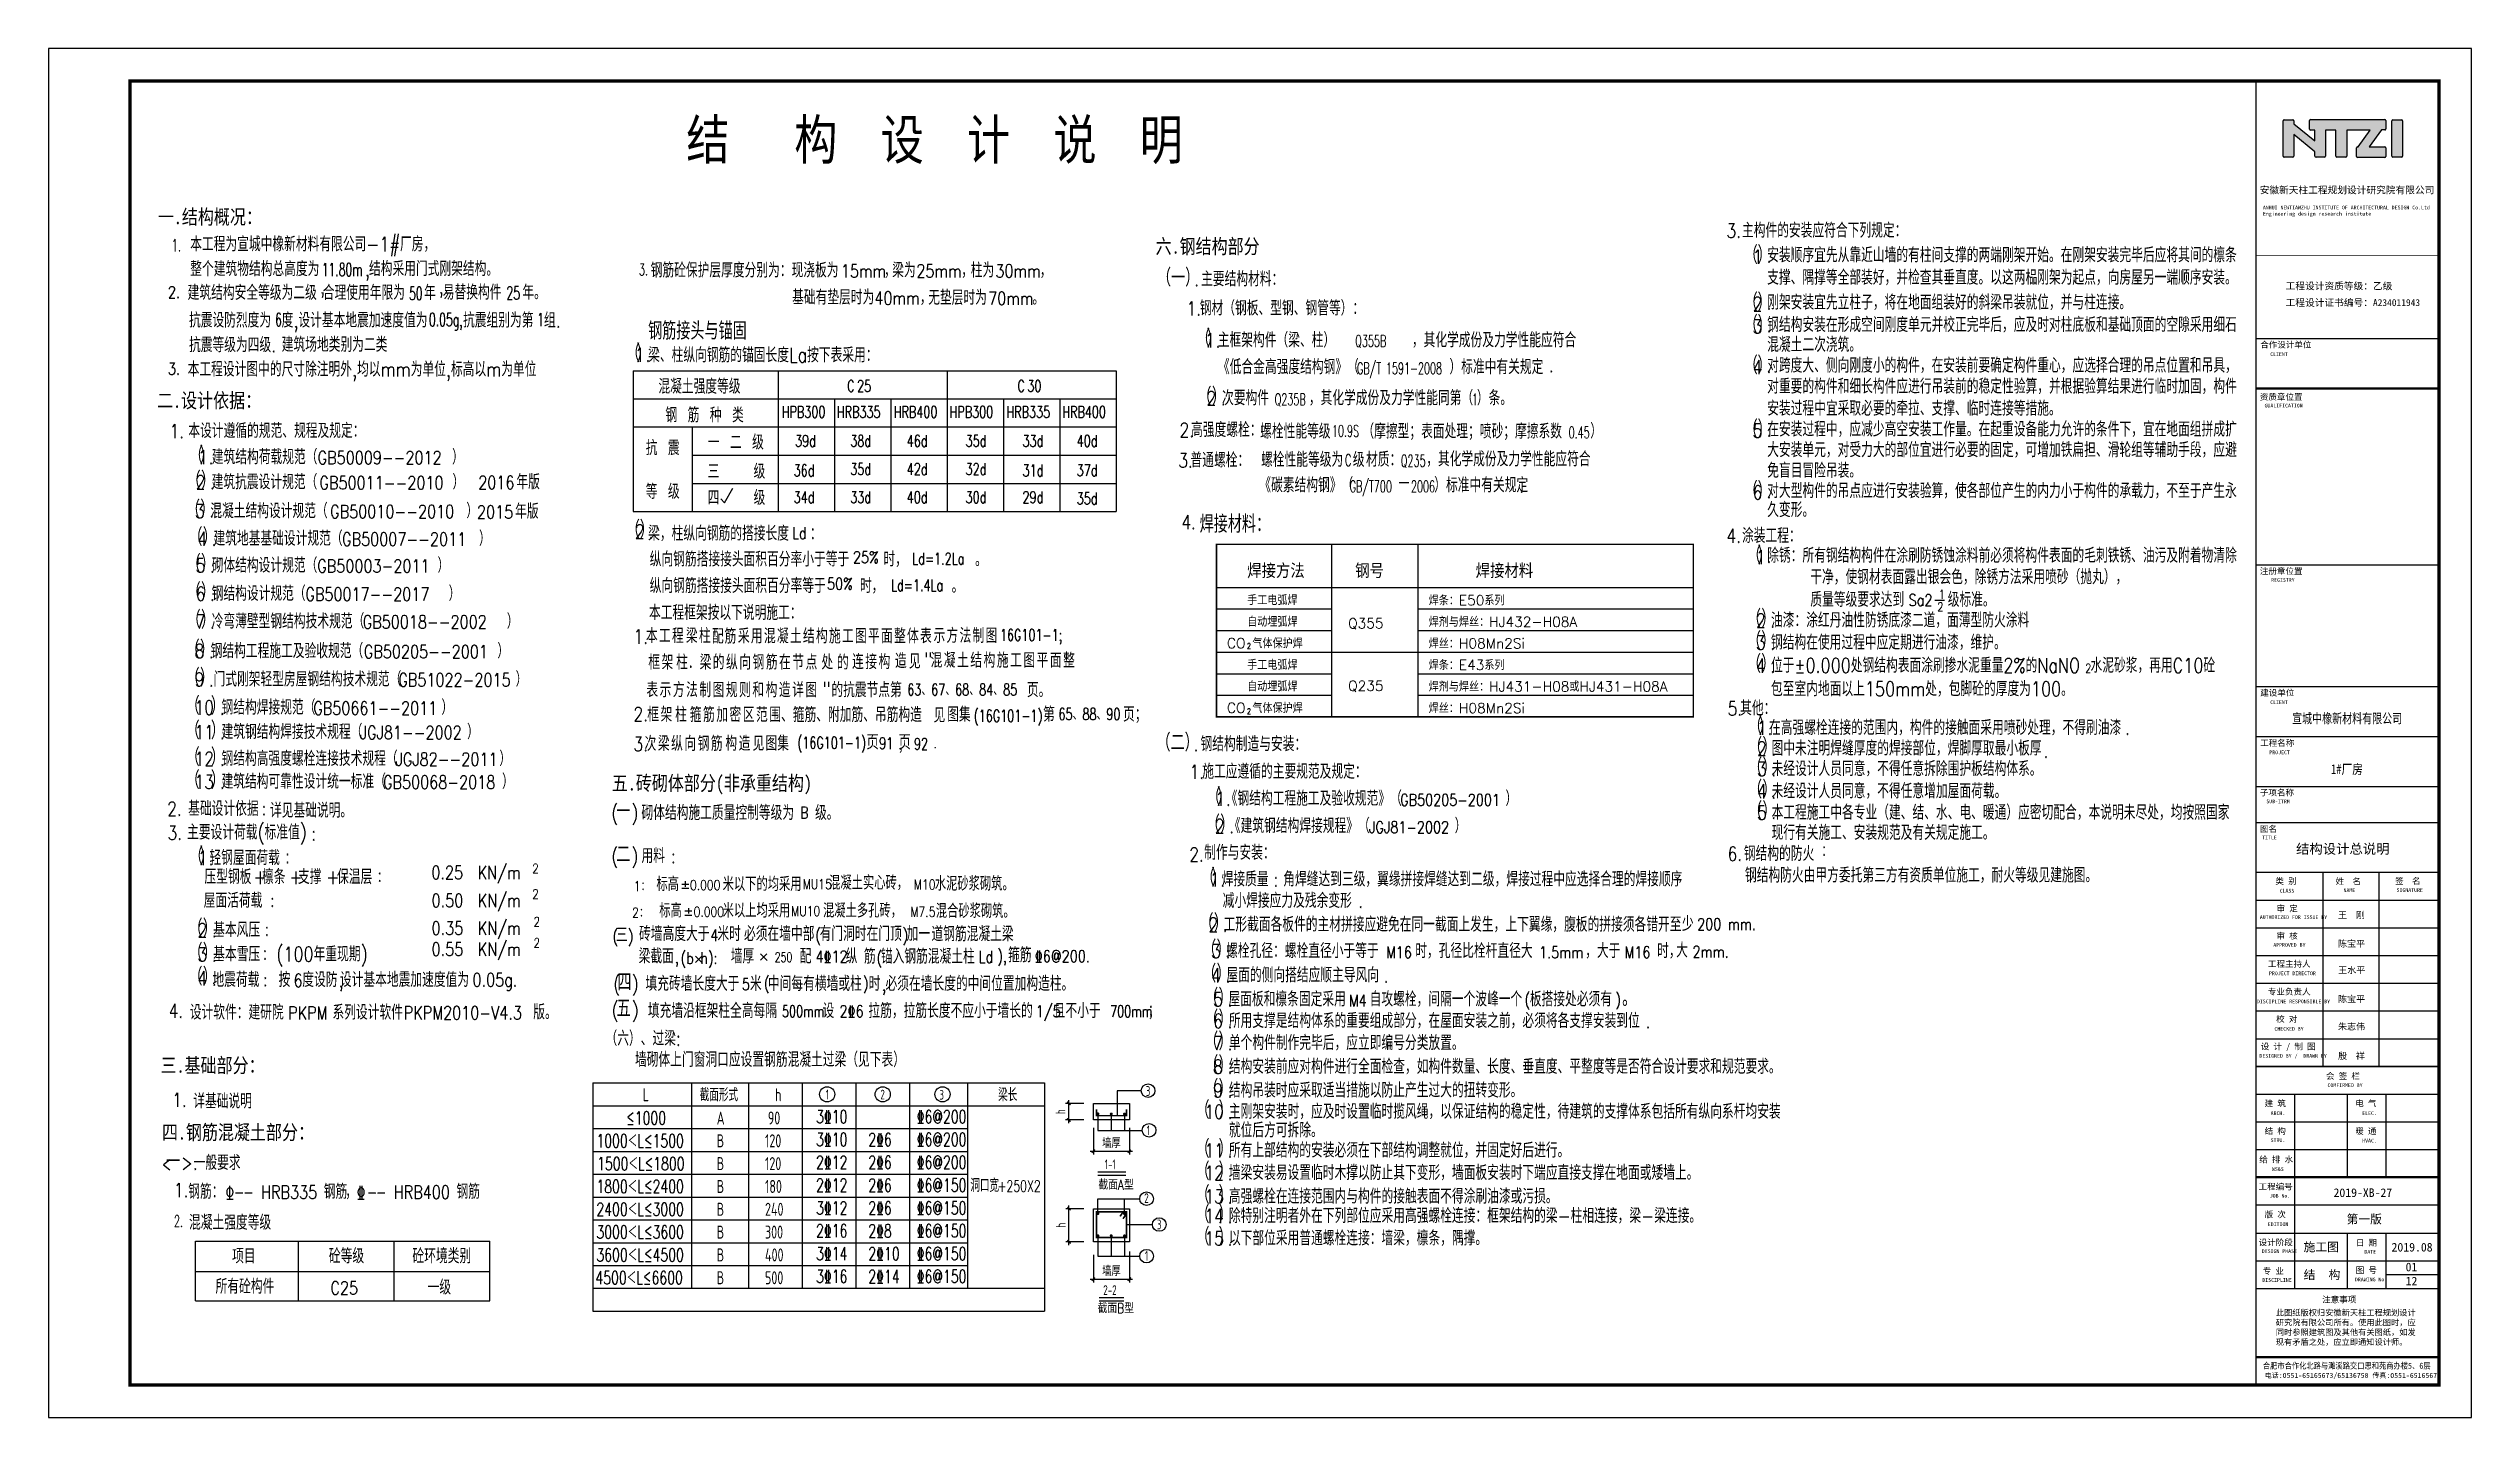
# Model space of a CAD drawing. Extents: x 37237700 to 37865026, y 138877 to 347670.
# Drawn here: x 37790726 to 37865026, y 305670 to 347670 of the extents above; entities that cross this region are included whole.
import ezdxf
from ezdxf.enums import TextEntityAlignment as Align

# ---------------------------------------------------------------- set-up
doc = ezdxf.new("R2010")
doc.units = 0
doc.header["$LTSCALE"] = 1000
doc.header["$MEASUREMENT"] = 0
doc.layers.get('0').update_dxf_attribs({"linetype": 'CONTINUOUS'})
doc.layers.get('DEFPOINTS').update_dxf_attribs({"linetype": 'CONTINUOUS'})
for name, color, linetype in [('1', 7, 'CONTINUOUS'), ('46', 7, 'CONTINUOUS'), ('AUDIT_I_080801173815-0', 253, 'CONTINUOUS'), ('DIM', 3, 'CONTINUOUS'), ('DIM1', 3, 'CONTINUOUS'), ('LT', 2, 'CONTINUOUS'), ('PUB_TAB', 7, 'CONTINUOUS'), ('PUB_TEXT', 7, 'CONTINUOUS'), ('PUB_TITLE', 4, 'CONTINUOUS'), ('REIN', 1, 'CONTINUOUS')]:
    doc.layers.add(name, color=color, linetype=linetype)
doc.styles.add('-黑体', font='simhei.ttf')
doc.styles.add('_HZTXT', font='txt.shx', dxfattribs={"width": 0.8, "bigfont": 'hztxt.shx'})
doc.styles.add('_SIMPLEX', font='SIMPLEX', dxfattribs={"width": 0.8})
doc.styles.add('_TXT', font='SIMPLEX.shx', dxfattribs={"width": 0.6})
doc.styles.add('ASC', font='TXT', dxfattribs={"width": 0.75})
doc.styles.add('COMPLEX', font='COMPLEX')
doc.styles.add('DIM_FONT', font='SIMPLEX.shx', dxfattribs={"width": 0.8})
doc.styles.add('HZ1', font='txt.shx', dxfattribs={"width": 0.85, "bigfont": 'HZTXT.SHX'})
doc.styles.add('STYLE-黑体', font='simhei.ttf')
doc.styles.add('TQ', font='')
doc.styles.add('TSSD_Dimension', font='Tssdeng.shx', dxfattribs={"width": 0.7, "bigfont": 'HZTXT.SHX'})
doc.styles.add('TSSD_REIN', font='tssdeng.shx', dxfattribs={"width": 0.7, "bigfont": 'tssdchn.shx'})
doc.styles.add('TXT', font='romans.shx', dxfattribs={"width": 0.7, "height": 250, "bigfont": 'hztxt.shx'})
doc.styles.add('中文', font='', dxfattribs={"width": 0.8, "height": 1000})
doc.styles.add('中西', font='romans.shx', dxfattribs={"width": 0.8, "height": 350, "bigfont": 'hztxt.shx'})
doc.styles.get('TQ').set_extended_font_data('SimSun')
doc.styles.get('中文').set_extended_font_data('SimSun')
doc.dimstyles.new('TSSD_20_100', dxfattribs={"dimtxt": 300, "dimasz": 100, "dimexe": 100, "dimexo": 300, "dimgap": 100, "dimtad": 1, "dimdec": 0, "dimlfac": 0.2, "dimzin": 0, "dimdsep": 46, "dimtxsty": 'TSSD_Dimension', "dimblk": 'ARCHTICK', "dimcen": 0, "dimdle": 100, "dimclrt": 7, "dimadec": 0, "dimazin": 0, "dimtfac": 1, "dimtdec": 0, "dimtix": 1, "dimtmove": 2, "dimatfit": 3, "dimfxl": 1, "dimtolj": 1, "dimtzin": 0, "dimarcsym": 0})

msp = doc.modelspace()

# ---------------------------------------------------------------- texts
for s, height, style, width, p in [('结   构  设  计  说  明', 1215, '中文', 0.8, (37810284.1, 344266.5)), ('一.结构概况：', 450, '中文', 0.8, (37794079.5, 342279.9)), ('1.', 373.56, '_SIMPLEX', 0.6, (37794501.9, 341442.9, 0)), ('本工程为宣城中橡新材料有限公司-1#厂房，', 450, '_HZTXT', 0.8, (37795071.7, 341442.9, 0)), ('六.钢结构部分', 450, '中文', 0.8, (37824674, 341374.8, 0)), ('3.', 432, '_TXT', 0.8, (37842179.4, 341863.4, 0)), ('主构件的安装应符合下列规定：', 450, '_HZTXT', 0.8, (37842655.9, 341863.4, 0)), ('整个建筑物结构总高度为    ,', 450, '_HZTXT', 0.8, (37795074.2, 340683, 0)), ('11.80m', 405, '_SIMPLEX', 0.6, (37799103.9, 340683, 0)), ('结构采用门式刚架结构。', 450, '_HZTXT', 0.8, (37800554, 340686.8, 0)), ('3.', 360, '_SIMPLEX', 0.6, (37808832.5, 340703.1)), ('钢筋砼保护层厚度分别为：现浇板为    ，', 450, '_HZTXT', 0.8, (37809191.6, 340641.6)), ('15mm ', 405, '_TXT', 0.8, (37815021.5, 340641.6)), ('梁为    ，', 450, '_HZTXT', 0.8, (37816598.3, 340641.6)), ('25mm ', 405, '_TXT', 0.8, (37817336.9, 340641.6)), ('柱为    ，', 450, '_HZTXT', 0.8, (37819006.5, 340641.6)), ('30mm ', 405, '_TXT', 0.8, (37819761.7, 340641.6)), ('（', 540, '_HZTXT', 0.8, (37842705.7, 341064.9, 0)), ('1', 432, '_TXT', 0.8, (37842983.2, 341064.9, 0)), ('）', 540, '_HZTXT', 0.8, (37843131.9, 341064.9, 0)), ('安装顺序宜先从靠近山墙的有柱间支撑的两端刚架开始。在刚架安装完毕后应将其间的檩条', 450, '_HZTXT', 0.8, (37843428.3, 341108.2, 0)), ('.', 432, '_TXT', 0.8, (37843406, 341108.2, 0)), ('2.               ', 360, '_TXT', 0.8, (37794388.8, 340011.8, 0)), ('建筑结构安全等级为二级', 450, '_HZTXT', 0.8, (37794993.2, 339953.4, 0)), ('合理使用年限为', 450, '_HZTXT', 0.8, (37799137.1, 339953.4, 0)), ('50', 405, '_SIMPLEX', 0.6, (37801781.3, 339953.4, 0)), ('年', 450, '_HZTXT', 0.8, (37802242.7, 339953.4, 0)), ('易替换构件  年。', 450, '_HZTXT', 0.8, (37802816.3, 339965.7, 0)), ('25', 405, '_SIMPLEX', 0.6, (37804769.8, 339965.7, 0)), ('基础有垫层时为    ，', 450, '_HZTXT', 0.8, (37813528.9, 339810.8)), ('无垫层时为    。', 450, '_HZTXT', 0.8, (37817702.6, 339801.4)), ('（一）', 540, '_HZTXT', 0.8, (37824717.6, 340372.4, 0)), ('.', 432, '_TXT', 0.8, (37825855.7, 340372.4, 0)), ('主要结构材料：', 450, '_HZTXT', 0.8, (37826070.2, 340372.4, 0)), ('支撑、隅撑等全部装好，并检查其垂直度。以这两榀刚架为起点，向房屋另一端顺序安装。', 450, '_HZTXT', 0.8, (37843428.3, 340420.8, 0)), ('抗震设防烈度为 度,设计基本地震加速度值为   抗震组别为第 组.', 450, '_HZTXT', 0.8, (37795034.5, 339107.5, 0)), ('6', 405, '_SIMPLEX', 0.6, (37797675.5, 339148.8, 0)), (',', 432, '_SIMPLEX', 0.6, (37799070.6, 340149.3, 0)), ('0.05g,', 405, '_SIMPLEX', 0.6, (37802393.1, 339148.8, 0)), (',', 432, '_SIMPLEX', 0.6, (37802713.1, 340149.3, 0)), ('1', 405, '_SIMPLEX', 0.6, (37805708.4, 339148.8, 0)), ('40mm ', 405, '_TXT', 0.8, (37816051.6, 339810.8)), ('70mm', 405, '_TXT', 0.8, (37819540.8, 339801.4)), ('1.', 432, '_TXT', 0.8, (37825623.2, 339477.7, 0)), ('钢材（钢板、型钢、钢管等）：', 450, '_HZTXT', 0.8, (37826029.8, 339477.7, 0)), ('（', 540, '_HZTXT', 0.8, (37842705.7, 339613.9, 0)), ('2', 432, '_TXT', 0.8, (37842983.2, 339613.9, 0)), ('）', 540, '_HZTXT', 0.8, (37843131.9, 339613.9, 0)), ('刚架安装宜先立柱子，将在地面组装好的斜梁吊装就位，并与柱连接。', 450, '_HZTXT', 0.8, (37843428.3, 339657.2, 0)), ('.', 432, '_TXT', 0.8, (37843406, 339657.2, 0)), ('抗震等级为四级.', 450, '_HZTXT', 0.8, (37795034.5, 338351.2, 0)), ('建筑场地类别为二类', 450, '_HZTXT', 0.8, (37797879, 338361.3, 0)), ('钢筋接头与锚固', 540, '_HZTXT', 0.8, (37809112.8, 338737.1, 0)), ('（', 540, '_HZTXT', 0.8, (37825913.6, 338500.6, 0)), ('）', 540, '_HZTXT', 0.8, (37826240.2, 338500.6, 0)), ('1', 432, '_TXT', 0.8, (37826191.1, 338500.6, 0)), ('主框架构件（梁、柱）', 450, '_HZTXT', 0.8, (37826580.2, 338500.6, 0)), ('%%u      %%u', 432, '_TXT', 0.8, (37830561.8, 338500.6, 0)), ('Q355B', 360, '_SIMPLEX', 0.6, (37830794.7, 338516.4, 0)), ('，其化学成份及力学性能应符合', 450, '_HZTXT', 0.8, (37832532.5, 338500.6, 0)), ('（', 540, '_HZTXT', 0.8, (37842705.7, 338926.7, 0)), ('3', 432, '_TXT', 0.8, (37842983.2, 338926.7, 0)), ('）', 540, '_HZTXT', 0.8, (37843131.9, 338926.7, 0)), ('钢结构安装在形成空间刚度单元并校正完毕后，应及时对柱底板和基础顶面的空隙采用细石', 450, '_HZTXT', 0.8, (37843428.3, 338970, 0)), ('混凝土二次浇筑。', 450, '_HZTXT', 0.8, (37843428.3, 338359.2, 0)), ('.', 432, '_TXT', 0.8, (37843406, 338970, 0)), ('本工程设计图中的尺寸除注明外,均以mm为单位,标高以m为单位', 450, '_HZTXT', 0.8, (37794993.2, 337604, 0)), ('（', 540, '_HZTXT', 0.8, (37808429.5, 338052, 0)), ('）', 540, '_HZTXT', 0.8, (37808756.1, 338052, 0)), ('1', 432, '_TXT', 0.8, (37808707, 338052, 0)), ('.', 432, '_TXT', 0.8, (37809030.2, 338052, 0)), ('梁、柱纵向钢筋的锚固长度La按下表采用：', 450, '_HZTXT', 0.8, (37809112.8, 338040.2, 0)), ('.', 432, '_TXT', 0.8, (37826514.3, 338500.6, 0)), ('《低合金高强度结构钢》（', 450, '_HZTXT', 0.8, (37826585.8, 337676.4, 0)), ('GB/T 1591-2008', 360, '_SIMPLEX', 0.6, (37830848.4, 337676.4, 0)), ('）标准中有关规定', 450, '_HZTXT', 0.8, (37833685.3, 337676.4, 0)), ('（', 540, '_HZTXT', 0.8, (37842705.7, 337679.5, 0)), ('4', 432, '_TXT', 0.8, (37842983.2, 337679.5, 0)), ('）', 540, '_HZTXT', 0.8, (37843131.9, 337679.5, 0)), ('对跨度大、侧向刚度小的构件，在安装前要确定构件重心，应选择合理的吊点位置和吊具，', 450, '_HZTXT', 0.8, (37843428.3, 337722.9, 0)), ('3.               ', 360, '_TXT', 0.8, (37794388.8, 337662.4, 0)), ('混凝土强度等级', 450, '_HZTXT', 0.8, (37809427.4, 337077.5, 0)), ('C', 360, 'TXT', 0.7, (37815218, 337135.2, 0)), ('25', 360, 'TXT', 0.7, (37815520.4, 337135.2, 0)), ('C', 360, 'TXT', 0.7, (37820439.4, 337135.2, 0)), ('30', 360, 'TXT', 0.7, (37820741.8, 337135.2, 0)), ('（', 540, '_HZTXT', 0.8, (37825957.2, 336724, 0)), ('）', 540, '_HZTXT', 0.8, (37826399, 336724, 0)), ('. ', 432, '_TXT', 0.8, (37836731.3, 337741.4, 0)), ('对重要的构件和细长构件应进行吊装前的稳定性验算，并根据验算结果进行临时加固，构件', 450, '_HZTXT', 0.8, (37843428.3, 337079.1, 0)), ('.', 432, '_TXT', 0.8, (37843406, 337722.9, 0)), ('二.设计依据：', 450, '中文', 0.8, (37794055.2, 336646.3)), ('钢 筋 种 类', 450, '_HZTXT', 0.8, (37809644, 336199.2, 0)), ('HPB300', 360, 'TXT', 0.7, (37813211.4, 336338.8, 0)), ('HRB335', 360, 'TXT', 0.7, (37814900.9, 336338.8, 0)), ('HRB400', 360, 'TXT', 0.7, (37816645.4, 336338.8, 0)), ('HPB300', 360, 'TXT', 0.7, (37818356.9, 336338.8, 0)), ('HRB335', 360, 'TXT', 0.7, (37820101.4, 336338.8, 0)), ('HRB400', 360, 'TXT', 0.7, (37821812.9, 336338.8, 0)), ('2', 432, '_TXT', 0.8, (37826234.6, 336724, 0)), ('次要构件', 450, '_HZTXT', 0.8, (37826712.4, 336724, 0)), ('.', 432, '_TXT', 0.8, (37826673, 336724, 0)), ('Q235B', 360, '_SIMPLEX', 0.6, (37828327, 336724, 0)), ('，其化学成份及力学性能同第（', 450, '_HZTXT', 0.8, (37829372.7, 336724, 0)), ('1', 360, '_SIMPLEX', 0.6, (37834374.7, 336724, 0)), ('）条。', 450, '_HZTXT', 0.8, (37834525.7, 336724, 0)), ('安装过程中宜采取必要的牵拉、支撑、临时连接等措施。', 450, '_HZTXT', 0.8, (37843428.3, 336403.1, 0)), ('1.', 432, '_TXT', 0.8, (37794437.9, 335717)), ('本设计遵循的规范、规程及规定：', 450, '_HZTXT', 0.8, (37795015.6, 335717)), ('一 二 级', 450, '_HZTXT', 0.8, (37810940.7, 335363.9, 0)), ('2.', 432, '_TXT', 0.8, (37825408.2, 335748.4, 0)), ('高强度螺栓：', 450, '_HZTXT', 0.8, (37825762.6, 335748.4, 0)), ('螺栓性能等级', 450, '_HZTXT', 0.8, (37827879.1, 335700.6, 0)), ('10.9S ', 360, '_SIMPLEX', 0.6, (37830082.3, 335756.2, 0)), ('（摩擦型；表面处理；喷砂；摩擦系数', 450, '_HZTXT', 0.8, (37831015.7, 335700.6, 0)), ('0.45', 360, '_SIMPLEX', 0.6, (37837340.6, 335710.9, 0)), ('）', 450, '_HZTXT', 0.8, (37838003.6, 335710.9, 0)), ('（', 540, '_HZTXT', 0.8, (37842705.7, 335720.1, 0)), ('5', 432, '_TXT', 0.8, (37842983.2, 335720.1, 0)), ('）', 540, '_HZTXT', 0.8, (37843131.9, 335720.1, 0)), ('在安装过程中，应减少高空安装工作量。在起重设备能力允许的条件下，宜在地面组拼成扩', 450, '_HZTXT', 0.8, (37843428.3, 335763.4, 0)), ('（', 540, '_HZTXT', 0.8, (37795034.8, 334913.9)), ('）', 540, '_HZTXT', 0.8, (37795361.4, 334913.9)), ('1', 432, '_TXT', 0.8, (37795312.3, 334913.9)), ('建筑结构荷载规范（', 450, '_HZTXT', 0.8, (37795734.4, 334913.9)), ('GB50009--2012', 405, '_TXT', 0.8, (37798977.9, 334913.9)), ('）', 450, '_HZTXT', 0.8, (37803101.9, 334913.9)), ('抗 震', 450, '_HZTXT', 0.8, (37809039.2, 335191.2, 0)), ('39d', 360, 'TXT', 0.7, (37813618.4, 335450.4, 0)), ('38d', 360, 'TXT', 0.7, (37815312.5, 335450.4, 0)), ('46d', 360, 'TXT', 0.7, (37817043.3, 335450.4, 0)), ('35d', 360, 'TXT', 0.7, (37818847.9, 335450.4, 0)), ('33d', 360, 'TXT', 0.7, (37820593.9, 335450.4, 0)), ('40d', 360, 'TXT', 0.7, (37822254.4, 335450.4, 0)), ('3.', 432, '_TXT', 0.8, (37825370.5, 334818.1, 0)), ('普通螺栓：', 450, '_HZTXT', 0.8, (37825745.2, 334818.1, 0)), ('螺栓性能等级为', 450, '_HZTXT', 0.8, (37827907, 334830.8, 0)), ('C', 360, '_SIMPLEX', 0.6, (37830483, 334860.3, 0)), ('级', 450, '_HZTXT', 0.8, (37830721.5, 334830.8, 0)), ('材质：', 450, '_HZTXT', 0.8, (37831128.4, 334838.3, 0)), ('Q235', 360, '_SIMPLEX', 0.6, (37832193.7, 334838.3, 0)), ('，其化学成份及力学性能应符合', 450, '_HZTXT', 0.8, (37832972.7, 334848.7, 0)), ('大安装单元，对受力大的部位宜进行必要的固定，可增加铁扁担、滑轮组等辅助手段，应避', 450, '_HZTXT', 0.8, (37843428.3, 335130, 0)), ('.', 432, '_TXT', 0.8, (37843406, 335763.4, 0)), ('（', 540, '_HZTXT', 0.8, (37794961.4, 334145.1)), ('2', 432, '_TXT', 0.8, (37795238.9, 334145.1)), ('）', 540, '_HZTXT', 0.8, (37795403.2, 334145.1)), ('.', 432, '_TXT', 0.8, (37795635.5, 334913.9)), ('建筑抗震设计规范（', 450, '_HZTXT', 0.8, (37795730.3, 334145.1)), ('GB50011--2010', 405, '_TXT', 0.8, (37799035.1, 334145.1)), ('）', 450, '_HZTXT', 0.8, (37803114.8, 334145.1)), ('2016', 405, '_TXT', 0.8, (37803904, 334148.9)), ('年版', 450, '_HZTXT', 0.8, (37805074.2, 334148.9)), ('等 级', 450, '_HZTXT', 0.8, (37809039.2, 333852, 0)), ('三   级', 450, '_HZTXT', 0.8, (37810940.7, 334471.1, 0)), ('36d', 360, 'TXT', 0.7, (37813575.2, 334543.2, 0)), ('35d', 360, 'TXT', 0.7, (37815312.5, 334586.4, 0)), ('42d', 360, 'TXT', 0.7, (37817043.3, 334586.4, 0)), ('32d', 360, 'TXT', 0.7, (37818847.9, 334586.4, 0)), ('31d', 360, 'TXT', 0.7, (37820593.9, 334543.2, 0)), ('37d', 360, 'TXT', 0.7, (37822254.4, 334548.9, 0)), ('《碳素结构钢》（', 450, '_HZTXT', 0.8, (37827854.3, 334051.1, 0)), ('GB/T700', 360, '_SIMPLEX', 0.6, (37830624.5, 334054.5, 0)), ('－', 540, '_HZTXT', 0.8, (37832073.9, 334054.5, 0)), ('2006', 360, '_SIMPLEX', 0.6, (37832502.6, 334054.5, 0)), ('）标准中有关规定', 450, '_HZTXT', 0.8, (37833218.6, 334051.1, 0)), ('（', 540, '_HZTXT', 0.8, (37842705.7, 333831.7, 0)), ('）', 540, '_HZTXT', 0.8, (37843131.9, 333831.7, 0)), ('免盲目冒险吊装。', 450, '_HZTXT', 0.8, (37843428.3, 334496.5, 0)), ('对大型构件的吊点应进行安装验算，使各部位产生的内力小于构件的承载力，不至于产生永', 450, '_HZTXT', 0.8, (37843428.3, 333875, 0)), ('（', 540, '_HZTXT', 0.8, (37794942.1, 333258.8)), ('3', 432, '_TXT', 0.8, (37795219.6, 333258.8)), ('）', 540, '_HZTXT', 0.8, (37795383.9, 333258.8)), ('混凝土结构设计规范（', 450, '_HZTXT', 0.8, (37795687.2, 333258.8)), ('.', 432, '_TXT', 0.8, (37795677.3, 334145.1)), ('GB50010--2010', 405, '_TXT', 0.8, (37799362.7, 333258.8)), ('）', 450, '_HZTXT', 0.8, (37803539.7, 333258.8)), ('2015', 405, '_TXT', 0.8, (37803864.2, 333246.3)), ('年版', 450, '_HZTXT', 0.8, (37805034.4, 333246.3)), ('四   级', 450, '_HZTXT', 0.8, (37810940.7, 333664.7, 0)), ('34d', 360, 'TXT', 0.7, (37813575.2, 333722.4, 0)), ('33d', 360, 'TXT', 0.7, (37815312.5, 333721.7, 0)), ('40d', 360, 'TXT', 0.7, (37817043.3, 333721.7, 0)), ('30d', 360, 'TXT', 0.7, (37818847.9, 333721.7, 0)), ('29d', 360, 'TXT', 0.7, (37820593.9, 333722.4, 0)), ('35d', 360, 'TXT', 0.7, (37822254.4, 333684.1, 0)), ('. ', 432, '_TXT', 0.8, (37835824.6, 334051.1, 0)), ('6', 432, '_TXT', 0.8, (37842983.2, 333831.7, 0)), ('久变形。', 450, '_HZTXT', 0.8, (37843428.3, 333291.7, 0)), ('.', 432, '_TXT', 0.8, (37843406, 333875, 0)), ('（', 540, '_HZTXT', 0.8, (37795015.8, 332413.9)), ('）', 540, '_HZTXT', 0.8, (37795457.6, 332413.9)), ('.', 432, '_TXT', 0.8, (37795658, 333291.4)), ('建筑地基基础设计规范（', 450, '_HZTXT', 0.8, (37795784.6, 332413.9)), ('）', 450, '_HZTXT', 0.8, (37803927.2, 332413.9)), ('（', 540, '_HZTXT', 0.8, (37808429.5, 332638.1, 0)), ('2', 432, '_TXT', 0.8, (37808707, 332638.1, 0)), ('）', 540, '_HZTXT', 0.8, (37808856.9, 332638.1, 0)), ('梁，柱纵向钢筋的搭接长度  ：', 450, '_HZTXT', 0.8, (37809112.8, 332568.5, 0)), ('Ld', 360, 'DIM_FONT', 0.8, (37813527.1, 332622.8, 0)), ('4.', 432, '_TXT', 0.8, (37825465.6, 332918.9, 0)), ('焊接材料：', 540, '_HZTXT', 0.8, (37826025.2, 332810.6, 0)), ('4.', 432, '_TXT', 0.8, (37842179.4, 332499.2, 0)), ('涂装工程：', 450, '_HZTXT', 0.8, (37842655.9, 332499.2, 0)), ('（', 540, '_HZTXT', 0.8, (37794961.4, 331589.8)), ('4', 432, '_TXT', 0.8, (37795293.2, 332413.9)), ('）', 540, '_HZTXT', 0.8, (37795403.2, 331589.8)), ('.', 432, '_TXT', 0.8, (37795731.6, 332413.9)), ('GB50007--2011', 405, '_TXT', 0.8, (37799728.8, 332413.9)), ('纵向钢筋搭接接头面积百分率小于等于   时，      。', 450, '_HZTXT', 0.8, (37809160.6, 331777.1, 0)), ('.', 432, '_TXT', 0.8, (37809130.9, 332638.1, 0)), ('25%', 360, 'DIM_FONT', 0.8, (37815394.5, 331881.3, 0)), ('Ld=1.2La', 360, 'DIM_FONT', 0.7, (37817212.5, 331837.7, 0)), ('（', 540, '_HZTXT', 0.8, (37842805.3, 331848.9, 0)), ('）', 540, '_HZTXT', 0.8, (37843131.9, 331848.9, 0)), ('1', 432, '_TXT', 0.8, (37843082.8, 331848.9, 0)), ('除锈：所有钢结构构件在涂刷防锈蚀涂料前必须将构件表面的毛刺铁锈、油污及附着物清除', 450, '_HZTXT', 0.8, (37843428.3, 331892.2, 0)), ('5', 432, '_TXT', 0.8, (37795238.9, 331589.8)), ('.', 432, '_TXT', 0.8, (37795677.3, 331589.8)), ('砌体结构设计规范（', 450, '_HZTXT', 0.8, (37795730.3, 331589.8)), ('GB50003-2011', 405, '_TXT', 0.8, (37798967.3, 331589.8)), ('）', 450, '_HZTXT', 0.8, (37802655.6, 331589.8)), ('纵向钢筋搭接接头面积百分率等于   时，      。', 450, '_HZTXT', 0.8, (37809160.6, 330963.1, 0)), ('50%', 360, 'DIM_FONT', 0.8, (37814599.4, 331067.2, 0)), ('Ld=1.4La ', 360, 'DIM_FONT', 0.7, (37816562.6, 331023.6, 0)), ('.', 432, '_TXT', 0.8, (37843406, 331892.2, 0)), ('干净，使钢材表面露出银会色，除锈方法采用喷砂（抛丸），', 450, '_HZTXT', 0.8, (37844749.8, 331232.6, 0)), ('（', 540, '_HZTXT', 0.8, (37794961.4, 330723.8)), ('6', 432, '_TXT', 0.8, (37795238.9, 330723.8)), ('）', 540, '_HZTXT', 0.8, (37795403.2, 330723.8)), ('.', 432, '_TXT', 0.8, (37795677.3, 330723.8)), ('钢结构设计规范（', 450, '_HZTXT', 0.8, (37795730.3, 330723.8)), ('GB50017--2017', 405, '_TXT', 0.8, (37798603.1, 330723.8)), ('）', 450, '_HZTXT', 0.8, (37802997.5, 330723.8)), ('本工程框架按以下说明施工：', 450, '_HZTXT', 0.8, (37809140.1, 330137.3, 0)), ('质量等级要求达到', 450, '_HZTXT', 0.8, (37844749.8, 330538, 0)), ('Sa2', 360, 'DIM_FONT', 0.8, (37847767, 330566.5, 0)), ('2', 270, 'DIM_FONT', 0.8, (37848647.4, 330406.5, 0)), ('1', 270, 'DIM_FONT', 0.8, (37848687.5, 330789.3, 0)), ('级标准。', 450, '_HZTXT', 0.8, (37848963.6, 330538, 0)), ('（', 540, '_HZTXT', 0.8, (37794961.4, 329874)), ('7', 432, '_TXT', 0.8, (37795238.9, 329874)), ('）', 540, '_HZTXT', 0.8, (37795403.2, 329874)), ('.', 432, '_TXT', 0.8, (37795677.3, 329874)), ('冷弯薄壁型钢结构技术规范（', 450, '_HZTXT', 0.8, (37795730.3, 329874)), ('GB50018--2002', 405, '_TXT', 0.8, (37800360.6, 329874)), ('）', 450, '_HZTXT', 0.8, (37804779.9, 329874)), ('本', 450, '_HZTXT', 0.8, (37809046.2, 329426.2, 0)), ('程', 450, '_HZTXT', 0.8, (37809844.2, 329426.2, 0)), ('梁', 450, '_HZTXT', 0.8, (37810272.5, 329426.8, 0)), ('柱', 450, '_HZTXT', 0.8, (37810671.5, 329426.8, 0)), ('筋', 450, '_HZTXT', 0.8, (37811456.7, 329412, 0)), ('采', 450, '_HZTXT', 0.8, (37811865.7, 329418.5, 0)), ('混', 450, '_HZTXT', 0.8, (37812663.7, 329418.5, 0)), ('凝', 450, '_HZTXT', 0.8, (37813062.7, 329418.5, 0)), ('土', 450, '_HZTXT', 0.8, (37813461.6, 329418.5, 0)), ('结', 450, '_HZTXT', 0.8, (37813860.6, 329418.5, 0)), ('构', 450, '_HZTXT', 0.8, (37814259.6, 329418.5, 0)), ('施', 450, '_HZTXT', 0.8, (37814658.6, 329418.5, 0)), ('整', 450, '_HZTXT', 0.8, (37816653.6, 329418.5, 0)), ('体', 450, '_HZTXT', 0.8, (37817052.5, 329418.5, 0)), ('表', 450, '_HZTXT', 0.8, (37817451.5, 329418.5, 0)), ('方', 450, '_HZTXT', 0.8, (37818262.5, 329431.5, 0)), ('法', 450, '_HZTXT', 0.8, (37818661.5, 329431.5, 0)), ('制', 450, '_HZTXT', 0.8, (37819060.5, 329431.5, 0)), ('图', 450, '_HZTXT', 0.8, (37819459.5, 329431.5, 0)), ('（', 540, '_HZTXT', 0.8, (37842805.3, 329906, 0)), ('2', 432, '_TXT', 0.8, (37843082.8, 329906, 0)), ('）', 540, '_HZTXT', 0.8, (37843247.1, 329906, 0)), ('油漆：涂红丹油性防锈底漆二道，面薄型防火涂料', 450, '_HZTXT', 0.8, (37843543.5, 329906, 0)), ('.', 432, '_TXT', 0.8, (37843521.2, 329906, 0)), ('（', 540, '_HZTXT', 0.8, (37794929.5, 328963.3)), ('8', 432, '_TXT', 0.8, (37795207, 328963.3)), ('）', 540, '_HZTXT', 0.8, (37795371.3, 328963.3)), ('钢结构工程施工及验收规范（', 450, '_HZTXT', 0.8, (37795698.4, 328963.3)), ('GB50205--2001', 405, '_TXT', 0.8, (37800395.2, 328963.3)), ('）', 450, '_HZTXT', 0.8, (37804490.4, 328963.3)), ('1.', 432, '_TXT', 0.8, (37808663.2, 329408.6, 0)), ('工', 450, '_HZTXT', 0.8, (37809445.2, 329426.2, 0)), ('配', 450, '_HZTXT', 0.8, (37811070.7, 329412, 0)), ('用', 450, '_HZTXT', 0.8, (37812264.7, 329418.5, 0)), ('工', 450, '_HZTXT', 0.8, (37815057.6, 329418.5, 0)), ('图', 450, '_HZTXT', 0.8, (37815456.6, 329418.5, 0)), ('平', 450, '_HZTXT', 0.8, (37815855.6, 329418.5, 0)), ('面', 450, '_HZTXT', 0.8, (37816254.6, 329418.5, 0)), ('造', 450, '_HZTXT', 0.8, (37816681.8, 328657.1, 0)), ('混', 450, '_HZTXT', 0.8, (37817773.8, 328673.9, 0)), ('示', 450, '_HZTXT', 0.8, (37817863.5, 329431.5, 0)), ('凝', 450, '_HZTXT', 0.8, (37818180.2, 328673.9, 0)), ('土', 450, '_HZTXT', 0.8, (37818586.6, 328673.9, 0)), ('结', 450, '_HZTXT', 0.8, (37818993, 328673.9, 0)), ('构', 450, '_HZTXT', 0.8, (37819399.4, 328673.9, 0)), ('施', 450, '_HZTXT', 0.8, (37819805.8, 328673.9, 0)), ('16G101-1;', 360, 'DIM_FONT', 0.7, (37819899.8, 329495.6, 0)), ('整', 450, '_HZTXT', 0.8, (37821837.9, 328673.9, 0)), ('2', 176.4, '中西', 0.8, (37827473.1, 329252.2, 0)), ('（', 540, '_HZTXT', 0.8, (37842805.3, 329224.7, 0)), ('3', 432, '_TXT', 0.8, (37843082.8, 329224.7, 0)), ('）', 540, '_HZTXT', 0.8, (37843247.1, 329224.7, 0)), ('钢结构在使用过程中应定期进行油漆，维护。', 450, '_HZTXT', 0.8, (37843543.5, 329224.7, 0)), ('.', 432, '_TXT', 0.8, (37843521.2, 329224.7, 0)), ('（', 540, '_HZTXT', 0.8, (37794929.5, 328096.8)), ('9', 432, '_TXT', 0.8, (37795207, 328096.8)), ('）', 540, '_HZTXT', 0.8, (37795371.3, 328096.8)), ('.', 432, '_TXT', 0.8, (37795645.4, 328963.3)), ('门式刚架轻型房屋钢结构技术规范（', 450, '_HZTXT', 0.8, (37795786.6, 328096.4)), ('GB51022-2015', 405, '_TXT', 0.8, (37801453.8, 328096.4)), ('）', 450, '_HZTXT', 0.8, (37805050.7, 328096.4)), ('框', 450, '_HZTXT', 0.8, (37809118.9, 328615.7, 0)), ('架', 450, '_HZTXT', 0.8, (37809525.4, 328615.7, 0)), ('柱．梁', 450, '_HZTXT', 0.8, (37809974.5, 328615.7, 0)), ('的', 450, '_HZTXT', 0.8, (37811096.4, 328615.7, 0)), ('纵', 450, '_HZTXT', 0.8, (37811502.8, 328615.7, 0)), ('向', 450, '_HZTXT', 0.8, (37811909.3, 328615.7, 0)), ('钢', 450, '_HZTXT', 0.8, (37812315.7, 328615.7, 0)), ('筋', 450, '_HZTXT', 0.8, (37812722.1, 328615.7, 0)), ('在', 450, '_HZTXT', 0.8, (37813128.5, 328615.7, 0)), ('节', 450, '_HZTXT', 0.8, (37813534.9, 328615.7, 0)), ('点', 450, '_HZTXT', 0.8, (37813941.3, 328615.7, 0)), ('处', 450, '_HZTXT', 0.8, (37814427.8, 328615.7, 0)), ('的', 450, '_HZTXT', 0.8, (37814904.4, 328610.5, 0)), ('连', 450, '_HZTXT', 0.8, (37815366.5, 328628.5, 0)), ('接', 450, '_HZTXT', 0.8, (37815772.9, 328628.5, 0)), ('构', 450, '_HZTXT', 0.8, (37816179.3, 328628.5, 0)), ('见', 450, '_HZTXT', 0.8, (37817110, 328645.7, 0)), ('"', 450, '_HZTXT', 0.8, (37817578.3, 328694.2, 0)), ('工', 450, '_HZTXT', 0.8, (37820212.3, 328673.9, 0)), ('图', 450, '_HZTXT', 0.8, (37820618.7, 328673.9, 0)), ('平', 450, '_HZTXT', 0.8, (37821025.1, 328673.9, 0)), ('面', 450, '_HZTXT', 0.8, (37821431.5, 328673.9, 0)), ('（', 540, '_HZTXT', 0.8, (37842805.3, 328519.8, 0)), ('4', 432, '_TXT', 0.8, (37843082.8, 328519.8, 0)), ('）', 540, '_HZTXT', 0.8, (37843247.1, 328519.8, 0)), ('位于%%P0.000处钢结构表面涂刷掺水泥重量2%%%的NaNO 水泥砂浆，再用C10砼', 450, '_HZTXT', 0.8, (37843543.5, 328519.8, 0)), ('.', 432, '_TXT', 0.8, (37843521.2, 328519.8, 0)), ('2', 270, '_HZTXT', 0.8, (37853178.3, 328519.8, 0)), ('（', 540, '_HZTXT', 0.8, (37794929.5, 327232.3)), ('10', 432, '_TXT', 0.8, (37795207, 327232.3)), ('.', 432, '_TXT', 0.8, (37795645.4, 328096.8)), ('）', 540, '_HZTXT', 0.8, (37795705, 327232.3)), ('钢结构焊接规范（', 450, '_HZTXT', 0.8, (37796032, 327232.3)), ('）', 450, '_HZTXT', 0.8, (37802776.1, 327232.3)), ('表', 450, '_HZTXT', 0.8, (37809058.7, 327766.2, 0)), ('示', 450, '_HZTXT', 0.8, (37809465.1, 327766.2, 0)), ('方', 450, '_HZTXT', 0.8, (37809871.5, 327766.2, 0)), ('法', 450, '_HZTXT', 0.8, (37810277.9, 327766.2, 0)), ('制', 450, '_HZTXT', 0.8, (37810684.3, 327766.2, 0)), ('图', 450, '_HZTXT', 0.8, (37811090.7, 327766.2, 0)), ('规', 450, '_HZTXT', 0.8, (37811497.1, 327766.2, 0)), ('则', 450, '_HZTXT', 0.8, (37811903.5, 327766.2, 0)), ('和', 450, '_HZTXT', 0.8, (37812309.9, 327766.2, 0)), ('构', 450, '_HZTXT', 0.8, (37812716.3, 327766.2, 0)), ('造', 450, '_HZTXT', 0.8, (37813122.8, 327766.2, 0)), ('详', 450, '_HZTXT', 0.8, (37813529.2, 327766.2, 0)), ('图', 450, '_HZTXT', 0.8, (37813935.6, 327766.2, 0)), ('"', 450, '_HZTXT', 0.8, (37814456.9, 327786.4, 0)), ('的抗震节点第           页。', 450, '_HZTXT', 0.8, (37814731.8, 327766.2, 0)), ('63、67、68、84、85', 360, '_HZTXT', 0.7, (37817060, 327821.9, 0)), ('其他：', 450, '_HZTXT', 0.8, (37842599.4, 327207.4, 0)), ('包至室内地面以上150mm处，包脚砼的厚度为100。', 450, '_HZTXT', 0.8, (37843543.5, 327798.3, 0)), ('（', 540, '_HZTXT', 0.8, (37794929.5, 326482.3)), ('）', 540, '_HZTXT', 0.8, (37795705, 326482.3)), ('.', 432, '_TXT', 0.8, (37795979.1, 327232.3)), ('建筑钢结构焊接技术规程（', 450, '_HZTXT', 0.8, (37796032, 326482.3)), ('GB50661--2011', 405, '_TXT', 0.8, (37798844.3, 327232.3)), ('）', 450, '_HZTXT', 0.8, (37803562.6, 326482.3)), ('2.', 432, '_TXT', 0.8, (37808663.2, 327030.1, 0)), ('框', 450, '_HZTXT', 0.8, (37809087.2, 327011.3, 0)), ('架', 450, '_HZTXT', 0.8, (37809493.6, 327011.3, 0)), ('柱', 450, '_HZTXT', 0.8, (37809942.7, 327011.3, 0)), ('箍', 450, '_HZTXT', 0.8, (37810390.1, 327005.7, 0)), ('筋', 450, '_HZTXT', 0.8, (37810796.5, 327005.7, 0)), ('加', 450, '_HZTXT', 0.8, (37811202.9, 327005.7, 0)), ('密', 450, '_HZTXT', 0.8, (37811609.3, 327005.7, 0)), ('区', 450, '_HZTXT', 0.8, (37812015.7, 327005.7, 0)), ('范', 450, '_HZTXT', 0.8, (37812422.1, 327005.7, 0)), ('围、箍筋、附加筋、吊筋构造', 450, '_HZTXT', 0.8, (37812828.5, 327005.7, 0)), ('见', 450, '_HZTXT', 0.8, (37817864, 326990.2, 0)), ('图集', 450, '_HZTXT', 0.8, (37818284.2, 327012.8, 0)), ('(16G101-1)', 360, 'DIM_FONT', 0.7, (37819098.1, 327017.2, 0)), ('第      页；', 450, '_HZTXT', 0.8, (37821224.1, 327017.2, 0)), ('65、88、90', 360, '_HZTXT', 0.7, (37821695.5, 327069.7, 0)), ('2', 176.4, '中西', 0.8, (37827473.1, 327243, 0)), ('5.', 432, '_TXT', 0.8, (37842214.4, 327207.4, 0)), ('（', 540, '_HZTXT', 0.8, (37842840.3, 326609.9, 0)), ('）', 540, '_HZTXT', 0.8, (37843166.9, 326609.9, 0)), ('1', 432, '_TXT', 0.8, (37843117.7, 326609.9, 0)), ('在高强螺栓连接的范围内，构件的接触面采用喷砂处理，不得刷油漆', 450, '_HZTXT', 0.8, (37843483.7, 326609.9, 0)), ('（', 540, '_HZTXT', 0.8, (37794929.5, 325660.7)), ('11', 432, '_TXT', 0.8, (37795207, 326482.3)), ('）', 540, '_HZTXT', 0.8, (37795705, 325660.7)), ('.', 432, '_TXT', 0.8, (37795979.1, 326482.3)), ('JGJ81--2002', 405, '_TXT', 0.8, (37800274.1, 326482.3)), ('3.', 432, '_TXT', 0.8, (37808663.2, 326115.6, 0)), ('次', 450, '_HZTXT', 0.8, (37809005.4, 326119.5, 0)), ('梁', 450, '_HZTXT', 0.8, (37809411.8, 326119.5, 0)), ('纵', 450, '_HZTXT', 0.8, (37809818.2, 326119.5, 0)), ('向', 450, '_HZTXT', 0.8, (37810224.6, 326119.5, 0)), ('钢', 450, '_HZTXT', 0.8, (37810631, 326119.5, 0)), ('筋', 450, '_HZTXT', 0.8, (37811037.4, 326119.5, 0)), ('构', 450, '_HZTXT', 0.8, (37811482.1, 326123.9, 0)), ('造', 450, '_HZTXT', 0.8, (37811888.5, 326123.9, 0)), ('见', 450, '_HZTXT', 0.8, (37812315.5, 326124, 0)), ('图集', 450, '_HZTXT', 0.8, (37812712.9, 326126.4, 0)), ('(16G101-1)', 360, 'DIM_FONT', 0.7, (37813688.5, 326192.2, 0)), ('页', 450, 'HZ1', 0.85, (37815805.4, 326164.1, 0)), ('91', 360, 'DIM_FONT', 0.7, (37816197.5, 326176.8, 0)), ('页', 450, 'HZ1', 0.85, (37816787.6, 326164.1, 0)), (',', 360, 'ASC', 0.75, (37816771, 326148.2, 0)), ('92', 360, 'DIM_FONT', 0.7, (37817264.5, 326155.1, 0)), ('（二）', 540, '_HZTXT', 0.8, (37824700.8, 326109.4, 0)), ('钢结构制造与安装：', 450, '_HZTXT', 0.8, (37826051.6, 326109.4, 0)), ('（', 540, '_HZTXT', 0.8, (37842840.3, 325977.3, 0)), ('2', 432, '_TXT', 0.8, (37843117.7, 325977.3, 0)), ('）', 540, '_HZTXT', 0.8, (37843282.1, 325977.3, 0)), ('.', 432, '_TXT', 0.8, (37843440.9, 326609.9, 0)), ('图中未注明焊缝厚度的焊接部位，焊脚厚取最小板厚', 450, '_HZTXT', 0.8, (37843561.5, 325977.3, 0)), ('.', 432, '_TXT', 0.8, (37854402.3, 326609.9, 0)), ('（', 540, '_HZTXT', 0.8, (37794929.5, 324957.7)), ('12', 432, '_TXT', 0.8, (37795207, 325660.7)), ('）', 540, '_HZTXT', 0.8, (37795705, 324957.7)), ('.', 432, '_TXT', 0.8, (37795979.1, 325660.7)), ('钢结构高强度螺栓连接技术规程（', 450, '_HZTXT', 0.8, (37796032, 325660.7)), ('建筑结构可靠性设计统一标准（', 450, '_HZTXT', 0.8, (37796032, 324957.7)), ('JGJ82--2011', 405, '_TXT', 0.8, (37801370.4, 325660.7)), ('）', 450, '_HZTXT', 0.8, (37804551.6, 325660.7)), ('）', 450, '_HZTXT', 0.8, (37804634.8, 324957.7)), ('1.', 432, '_TXT', 0.8, (37825717.3, 325264.2, 0)), ('.', 432, '_TXT', 0.8, (37825838.9, 326109.4, 0)), ('施工应遵循的主要规范及规定：', 450, '_HZTXT', 0.8, (37826105.7, 325264.2, 0)), ('（', 540, '_HZTXT', 0.8, (37842840.3, 325348.9, 0)), ('3', 432, '_TXT', 0.8, (37843117.7, 325348.9, 0)), ('）', 540, '_HZTXT', 0.8, (37843282.1, 325348.9, 0)), ('未经设计人员同意，不得任意拆除围护板结构体系。', 450, '_HZTXT', 0.8, (37843561.5, 325348.9, 0)), ('.', 432, '_TXT', 0.8, (37843556.1, 325977.3, 0)), ('.', 432, '_TXT', 0.8, (37851905.3, 325912.8, 0)), ('13', 432, '_TXT', 0.8, (37795207, 324957.7)), ('.', 432, '_TXT', 0.8, (37795979.1, 324957.7)), ('GB50068-2018', 405, '_TXT', 0.8, (37800983.7, 324957.7)), ('五.砖砌体部分(非承重结构)', 450, '中文', 0.8, (37808000.7, 324906.6, 0)), ('（', 540, '_HZTXT', 0.8, (37826231.4, 324437.8, 0)), ('）', 540, '_HZTXT', 0.8, (37826558, 324437.8, 0)), ('1', 432, '_TXT', 0.8, (37826508.9, 324437.8, 0)), ('《钢结构工程施工及验收规范》（', 450, '_HZTXT', 0.8, (37826823.9, 324437.8, 0)), ('GB50205-2001', 360, 'DIM_FONT', 0.8, (37832172.8, 324437.8, 0)), ('）', 450, '_HZTXT', 0.8, (37835402.5, 324437.8, 0)), ('（', 540, '_HZTXT', 0.8, (37842840.3, 324665.2, 0)), ('4', 432, '_TXT', 0.8, (37843117.7, 324665.2, 0)), ('）', 540, '_HZTXT', 0.8, (37843282.1, 324665.2, 0)), ('未经设计人员同意，不得任意增加屋面荷载。', 450, '_HZTXT', 0.8, (37843561.5, 324665.2, 0)), ('.', 432, '_TXT', 0.8, (37843556.1, 325348.9, 0)), ('.', 432, '_TXT', 0.8, (37843556.1, 324665.2, 0)), ('2.', 432, '_TXT', 0.8, (37794367.7, 324124.9)), ('基础设计依据                ', 450, '_HZTXT', 0.8, (37795009.9, 324124.9)), (':', 405, '_TXT', 0.8, (37797265.6, 324154.4)), ('详见基础说明。', 450, '_HZTXT', 0.8, (37797518.8, 324070.4)), ('(', 432, '_TXT', 0.8, (37807983.9, 323999.3, 0)), ('一', 540, '_HZTXT', 0.8, (37808135.1, 323999.3, 0)), (')', 432, '_TXT', 0.8, (37808603.1, 323999.3, 0)), ('砌体结构施工质量控制等级为  级。', 450, '_HZTXT', 0.8, (37808909.9, 323999.3, 0)), ('B', 360, 'DIM_FONT', 0.8, (37813772.3, 324047.7, 0)), ('（', 540, '_HZTXT', 0.8, (37826213, 323599.8, 0)), ('2', 432, '_TXT', 0.8, (37826490.4, 323599.8, 0)), ('）', 540, '_HZTXT', 0.8, (37826654.8, 323599.8, 0)), ('.', 432, '_TXT', 0.8, (37826832.1, 324437.8, 0)), ('《建筑钢结构焊接规程》（', 450, '_HZTXT', 0.8, (37826920.6, 323599.8, 0)), ('JGJ81-2002', 360, 'DIM_FONT', 0.8, (37831217.7, 323599.8, 0)), ('）', 450, '_HZTXT', 0.8, (37833844.7, 323599.8, 0)), ('（', 540, '_HZTXT', 0.8, (37842840.3, 324008.7, 0)), ('5', 432, '_TXT', 0.8, (37843117.7, 324008.7, 0)), ('）', 540, '_HZTXT', 0.8, (37843282.1, 324008.7, 0)), ('本工程施工中各专业（建、结、水、电、暖通）应密切配合，本说明未尽处，均按照国家', 450, '_HZTXT', 0.8, (37843561.5, 324008.7, 0)), ('.', 432, '_TXT', 0.8, (37843556.1, 324040.4, 0)), ('3.', 432, '_TXT', 0.8, (37794378.5, 323391.4)), ('主要设计荷载(标准值)', 450, '_HZTXT', 0.8, (37794976, 323400.4)), ('（', 540, '_HZTXT', 0.8, (37795032.1, 322618.9)), ('）', 540, '_HZTXT', 0.8, (37795358.7, 322618.9)), (':', 432, '_TXT', 0.8, (37798784.1, 323369.1)), ('制作与安装：', 450, '_HZTXT', 0.8, (37826166.1, 322778.2, 0)), ('.', 432, '_TXT', 0.8, (37826928.8, 323599.8, 0)), ('钢结构的防火', 450, '_HZTXT', 0.8, (37842712.1, 322746, 0)), ('现行有关施工、安装规范及有关规定施工。', 450, '_HZTXT', 0.8, (37843561.5, 323389.3, 0)), ('1', 432, '_TXT', 0.8, (37795309.6, 322618.9)), ('         压型钢板', 450, '_HZTXT', 0.8, (37792369.9, 322035)), ('轻钢屋面荷载', 450, '_HZTXT', 0.8, (37795662, 322618.9)), ('.', 432, '_TXT', 0.8, (37795632.8, 322611.6)), ('檩条', 450, '_HZTXT', 0.8, (37797273.7, 322035)), (':', 432, '_TXT', 0.8, (37797980.9, 322674.9)), ('支撑', 450, '_HZTXT', 0.8, (37798377.6, 322035)), ('保温层', 450, '_HZTXT', 0.8, (37799575, 322035)), ('0.25  KN/m ', 405, '_TXT', 0.8, (37802467.5, 322186.9)), ('2', 288, '_TXT', 0.8, (37805562.6, 322369.1)), ('(', 432, '_TXT', 0.8, (37807983.9, 322678, 0)), ('二', 540, '_HZTXT', 0.8, (37808135.1, 322678, 0)), (')', 432, '_TXT', 0.8, (37808603.1, 322678, 0)), ('用料', 450, '_HZTXT', 0.8, (37808909.9, 322678, 0)), (':', 432, '_TXT', 0.8, (37809813.3, 322678, 0)), ('2.', 432, '_TXT', 0.8, (37825707.3, 322727.2, 0)), ('（', 540, '_HZTXT', 0.8, (37826059.4, 321961.9, 0)), ('）', 540, '_HZTXT', 0.8, (37826386, 321961.9, 0)), ('角焊缝达到三级，翼缘拼接焊缝达到二级，焊接过程中应选择合理的焊接顺序', 450, '_HZTXT', 0.8, (37828587.8, 321961.9, 0)), ('6.', 432, '_TXT', 0.8, (37842214.4, 322746.4, 0)), ('钢结构防火由甲方委托第三方有资质单位施工，耐火等级见建施图。', 450, '_HZTXT', 0.8, (37842746.7, 322081.8)), (':', 400.3, '_TXT', 0.6, (37845120.1, 322913.7, 0)), ('         屋面活荷载 ', 450, '_HZTXT', 0.8, (37792345.9, 321307.4)), ('+', 450, '_HZTXT', 0.8, (37797014.2, 322035)), ('+', 450, '_HZTXT', 0.8, (37798111.3, 322035)), ('+', 450, '_HZTXT', 0.8, (37799245.7, 322035)), (':           ', 405, '_TXT', 0.8, (37800814.8, 322111.4)), ('0.50  KN/m ', 405, '_TXT', 0.8, (37802472.7, 321329.4)), ('2', 288, '_TXT', 0.8, (37805562.6, 321583.5)), ('1', 432, '_TXT', 0.8, (37826336.9, 321961.9, 0)), ('焊接质量', 450, '_HZTXT', 0.8, (37826699.5, 321961.9, 0)), ('.', 432, '_TXT', 0.8, (37826660.1, 321961.9, 0)), ('减小焊接应力及残余变形', 450, '_HZTXT', 0.8, (37826730.8, 321303.1, 0)), (':', 432, '_TXT', 0.8, (37828287.1, 321961.9, 0)), ('（', 540, '_HZTXT', 0.8, (37795017.3, 320408.3)), ('）', 540, '_HZTXT', 0.8, (37795459.1, 320408.3)), (':                         ', 405, '_TXT', 0.8, (37797522.7, 321336.4)), ('2', 288, '_TXT', 0.8, (37805599, 320734.6)), ('（', 540, '_HZTXT', 0.8, (37826018, 320573.2, 0)), ('2', 432, '_TXT', 0.8, (37826295.5, 320573.2, 0)), ('）', 540, '_HZTXT', 0.8, (37826459.8, 320573.2, 0)), ('工形截面各板件的主材拼接应避免在同一截面上发生，上下翼缘，腹板的拼接须各错开至', 450, '_HZTXT', 0.8, (37826759.7, 320573.2, 0)), ('.', 432, '_TXT', 0.8, (37830891.4, 321303.1, 0)), ('少', 450, '_HZTXT', 0.8, (37840812, 320594.9, 0)), ('200 mm.', 360, 'DIM_FONT', 0.8, (37841280, 320623.1, 0)), ('（', 540, '_HZTXT', 0.8, (37795017.3, 319662)), ('2', 432, '_TXT', 0.8, (37795294.8, 320408.3)), ('）', 540, '_HZTXT', 0.8, (37795459.1, 319662)), ('基本风压', 450, '_HZTXT', 0.8, (37795776, 320408.3)), ('.', 432, '_TXT', 0.8, (37795733.2, 320408.3)), (':                            ', 405, '_TXT', 0.8, (37797352.8, 320448.1)), ('0.35  KN/m ', 405, '_TXT', 0.8, (37802472.7, 320480.5)), ('0.55  KN/m ', 405, '_TXT', 0.8, (37802472.7, 319834.8)), ('2', 288, '_TXT', 0.8, (37805599, 320088.9)), ('(', 360, '_TXT', 0.8, (37808019.1, 320252.8, 0)), ('三', 450, '_HZTXT', 0.8, (37808125.2, 320252.8, 0)), (')', 360, '_TXT', 0.8, (37808489.7, 320252.8, 0)), ('砖墙高度大于', 450, '_HZTXT', 0.8, (37808835.7, 320285.8, 0)), ('4', 360, '_TXT', 0.8, (37811017.1, 320285.8, 0)), ('米时', 450, '_HZTXT', 0.8, (37811239.1, 320285.8, 0)), ('必须在墙中部', 450, '_HZTXT', 0.8, (37812052.9, 320285.8, 0)), ('(', 360, '_TXT', 0.8, (37814237.2, 320285.8, 0)), ('有门洞时在门顶', 450, '_HZTXT', 0.8, (37814371.7, 320285.8, 0)), (')', 360, '_TXT', 0.8, (37816910.3, 320285.8, 0)), ('加一', 450, '_HZTXT', 0.8, (37817039.1, 320285.8, 0)), ('道钢筋混凝土梁', 450, '_HZTXT', 0.8, (37817801.9, 320280.1, 0)), ('（', 540, '_HZTXT', 0.8, (37826101.2, 319762.7, 0)), ('）', 540, '_HZTXT', 0.8, (37826543, 319762.7, 0)), ('.', 432, '_TXT', 0.8, (37826733.9, 320573.2, 0)), ('螺栓孔径：螺栓直径小于等于', 450, '_HZTXT', 0.8, (37826836.1, 319762.7, 0)), ('时，孔径比栓杆直径大', 450, '_HZTXT', 0.8, (37832635.8, 319762.7, 0)), ('，大于', 450, '_HZTXT', 0.8, (37837847.1, 319762.7, 0)), ('时，', 450, '_HZTXT', 0.8, (37840052.1, 319762.7, 0)), ('大', 450, '_HZTXT', 0.8, (37840635, 319779.5, 0)), ('（', 540, '_HZTXT', 0.8, (37795017.3, 318929)), ('3', 432, '_TXT', 0.8, (37795294.8, 319662)), ('）', 540, '_HZTXT', 0.8, (37795459.1, 318929)), ('基本雪压', 450, '_HZTXT', 0.8, (37795776, 319662)), ('.', 432, '_TXT', 0.8, (37795733.2, 319662)), (':                            ', 405, '_TXT', 0.8, (37797292.9, 319721.8)), ('(100年重现期)', 450, '_HZTXT', 0.8, (37797714.5, 319662)), ('梁截面     墙厚    配   纵', 450, '_HZTXT', 0.8, (37808823.5, 319599.3, 0)), (',', 360, '_TXT', 0.8, (37809931.4, 319610.3, 0)), ('(b h):', 360, '_TXT', 0.8, (37810106.9, 319584.3, 0)), ('250', 300, 'COMPLEX', 0.7, (37812996, 319641.4, 0)), ('4%%13212', 360, '_HZTXT', 0.8, (37814245, 319629.9, 0)), ('筋', 450, '_HZTXT', 0.8, (37815730.4, 319592, 0)), ('(', 360, '_TXT', 0.8, (37816117.5, 319592, 0)), ('锚入钢筋混凝土柱  ', 450, '_HZTXT', 0.8, (37816249.2, 319592, 0)), ('Ld', 360, '_TXT', 0.8, (37819248, 319624.2, 0)), ('),', 360, '_TXT', 0.8, (37819817.6, 319646, 0)), ('箍筋', 450, '_HZTXT', 0.8, (37820150, 319634.7, 0)), ('%%1326@200.', 360, '_HZTXT', 0.8, (37820967.9, 319640.6, 0)), ('（', 540, '_HZTXT', 0.8, (37826101.2, 319020.4, 0)), ('3', 432, '_TXT', 0.8, (37826378.7, 319762.7, 0)), ('）', 540, '_HZTXT', 0.8, (37826543, 319020.4, 0)), ('屋面的侧向搭结应顺主导风向', 450, '_HZTXT', 0.8, (37826846.2, 319020.4, 0)), ('.', 432, '_TXT', 0.8, (37826817.1, 319762.7, 0)), ('M16', 360, 'DIM_FONT', 0.8, (37831743.8, 319762.7, 0)), ('1.5mm', 360, 'DIM_FONT', 0.8, (37836432.9, 319762.7, 0)), ('M16', 360, 'DIM_FONT', 0.8, (37839056, 319762.7, 0)), ('2mm.', 360, 'DIM_FONT', 0.8, (37841137, 319779.5, 0)), ('4', 432, '_TXT', 0.8, (37795294.8, 318929)), ('地震荷载', 450, '_HZTXT', 0.8, (37795754.4, 318877.5)), ('.', 432, '_TXT', 0.8, (37795733.2, 318929)), (':                  ', 405, '_TXT', 0.8, (37797303.9, 318902)), ('按', 450, '_HZTXT', 0.8, (37797782.2, 318877.5)), ('6', 405, '_TXT', 0.8, (37798239.9, 318877.5)), ('度设防', 450, '_HZTXT', 0.8, (37798509.7, 318877.5)), ('设计基本地震加速度值为      ', 450, '_HZTXT', 0.8, (37799662.7, 318877.5)), (',', 432, '_TXT', 0.8, (37799623.3, 318877.5)), ('0.05g.', 405, '_TXT', 0.8, (37803728.5, 318894.6)), ('(', 432, '_TXT', 0.8, (37808044.6, 318756.3, 0)), ('四', 540, '_HZTXT', 0.8, (37808171.9, 318756.3, 0)), (')', 432, '_TXT', 0.8, (37808609.3, 318756.3, 0)), ('填充砖墙长度大于 米', 450, '_HZTXT', 0.8, (37809032.6, 318756.3, 0)), ('5', 360, 'DIM_FONT', 0.8, (37811986.5, 318783.5, 0)), ('(', 360, 'DIM_FONT', 0.8, (37812662.2, 318809.2, 0)), ('中间每有横墙或柱', 450, '_HZTXT', 0.8, (37812786.2, 318756.3, 0)), (')', 360, 'DIM_FONT', 0.8, (37815696.2, 318809.2, 0)), ('时', 450, '_HZTXT', 0.8, (37815875.8, 318756.3, 0)), (',', 432, '_TXT', 0.8, (37816271.2, 318756.3, 0)), ('必须在墙长度的中间位置加构造柱。', 450, '_HZTXT', 0.8, (37816391.8, 318756.3, 0)), ('4', 432, '_TXT', 0.8, (37826378.7, 319020.4, 0)), ('（', 540, '_HZTXT', 0.8, (37826162.5, 318281.5, 0)), ('）', 540, '_HZTXT', 0.8, (37826604.3, 318281.5, 0)), ('.', 432, '_TXT', 0.8, (37826817.1, 319020.4, 0)), ('屋面板和檩条固定采用', 450, '_HZTXT', 0.8, (37826907.6, 318281.5, 0)), ('自攻螺栓，间隔一个波峰一个', 450, '_HZTXT', 0.8, (37831237, 318281.5, 0)), ('.', 432, '_TXT', 0.8, (37831670.3, 319020.4, 0)), ('板搭接处必须有', 450, '_HZTXT', 0.8, (37836149.3, 318281.5, 0)), ('4.', 432, '_TXT', 0.8, (37794411.8, 317927.3)), ('设计软件：建研院', 450, '_HZTXT', 0.8, (37795058.7, 317877.8)), ('PKPM', 405, '_TXT', 0.8, (37798071.8, 317877.8)), ('系列设计软件', 450, '_HZTXT', 0.8, (37799435.2, 317877.8)), ('PKPM2010-V4.3', 405, '_TXT', 0.8, (37801619.5, 317886.1, 0)), ('版。', 450, '_HZTXT', 0.8, (37805591.3, 317886.1, 0)), ('(', 432, '_TXT', 0.8, (37807995.4, 317955, 0)), ('五', 540, '_HZTXT', 0.8, (37808146.6, 317955, 0)), (')', 432, '_TXT', 0.8, (37808614.6, 317955, 0)), ('填充墙沿框架柱全高每隔    设   拉筋，拉筋长度不应小于墙长的  且不小于    ；', 450, '_HZTXT', 0.8, (37809106.2, 317925.1, 0)), ('500mm', 360, '_HZTXT', 0.7, (37813217.1, 317952.5, 0)), ('2%%1326', 360, '_HZTXT', 0.8, (37814981.6, 317952.5, 0)), ('1/5', 360, '_HZTXT', 0.8, (37820997.8, 317952.5, 0)), ('700mm', 360, '_HZTXT', 0.7, (37823278, 317952.5, 0)), ('（', 540, '_HZTXT', 0.8, (37826162.5, 317619.1, 0)), ('5', 432, '_TXT', 0.8, (37826440, 318281.5, 0)), ('6', 432, '_TXT', 0.8, (37826440, 317619.1, 0)), ('）', 540, '_HZTXT', 0.8, (37826604.3, 317619.1, 0)), ('所用支撑是结构体系的重要组成部分，在屋面安装之前，必须将各支撑安装到位', 450, '_HZTXT', 0.8, (37826921.2, 317619.1, 0)), ('.', 432, '_TXT', 0.8, (37826878.4, 318281.5, 0)), ('M4', 360, 'DIM_FONT', 0.8, (37830605, 318281.5, 0)), ('(', 360, 'DIM_FONT', 0.8, (37835984.6, 318309.7, 0)), (')', 360, 'DIM_FONT', 0.8, (37838767.8, 318309.7, 0)), ('。', 540, '_HZTXT', 0.8, (37838980.9, 318281.5, 0)), ('（', 540, '_HZTXT', 0.8, (37826162.5, 316942.1, 0)), ('7', 432, '_TXT', 0.8, (37826440, 316942.1, 0)), ('）', 540, '_HZTXT', 0.8, (37826604.3, 316942.1, 0)), ('.', 432, '_TXT', 0.8, (37826878.4, 317619.1, 0)), ('单个构件制作完毕后，应立即编号分类放置。', 450, '_HZTXT', 0.8, (37826921.2, 316942.1, 0)), ('.', 432, '_TXT', 0.8, (37839697.8, 317619.1, 0)), ('三.基础部分：', 450, '中文', 0.8, (37794162.1, 316249.7)), ('（', 540, '_HZTXT', 0.8, (37826162.5, 316214.1, 0)), ('8', 432, '_TXT', 0.8, (37826440, 316214.1, 0)), ('）', 540, '_HZTXT', 0.8, (37826604.3, 316214.1, 0)), ('结构安装前应对构件进行全面检查，如构件数量、长度、垂直度、平整度等是否符合设计要求和规范要求。', 450, '_HZTXT', 0.8, (37826921.2, 316214.1, 0)), ('.', 432, '_TXT', 0.8, (37826878.4, 316942.1, 0)), ('（', 540, '_HZTXT', 0.8, (37826162.5, 315486.1, 0)), ('9', 432, '_TXT', 0.8, (37826440, 315486.1, 0)), ('）', 540, '_HZTXT', 0.8, (37826604.3, 315486.1, 0)), ('结构吊装时应采取适当措施以防止产生过大的扭转变形。', 450, '_HZTXT', 0.8, (37826921.2, 315486.1, 0)), ('.', 432, '_TXT', 0.8, (37826878.4, 316214.1, 0)), ('1.', 432, '_TXT', 0.8, (37794518.8, 315202)), ('详基础说明', 450, '_HZTXT', 0.8, (37795165.7, 315152.5)), ('（', 540, '_HZTXT', 0.8, (37825896.8, 314834.7, 0)), ('10', 432, '_TXT', 0.8, (37826174.2, 314834.7, 0)), ('）', 540, '_HZTXT', 0.8, (37826604.3, 314834.7, 0)), ('.', 432, '_TXT', 0.8, (37826878.4, 315486.1, 0)), ('主刚架安装时，应及时设置临时揽风绳，以保证结构的稳定性，待建筑的支撑体系包括所有纵向系杆均安装', 450, '_HZTXT', 0.8, (37826921.2, 314834.7, 0)), ('四.钢筋混凝土部分：', 450, '中文', 0.8, (37794203.9, 314196.7, 0)), ('.', 432, '_TXT', 0.8, (37826878.4, 314834.7, 0)), ('就位后方可拆除。', 450, '_HZTXT', 0.8, (37826921.2, 314262.4, 0)), ('<', 360, '_TXT', 0.8, (37794203.9, 313264.3, 0)), ('一', 540, '_HZTXT', 0.8, (37794329.9, 313264.3, 0)), ('>.', 432, '_TXT', 0.8, (37794797.9, 313264.3, 0)), ('一般要求', 450, '_HZTXT', 0.8, (37795176.1, 313264.3, 0)), ('（', 540, '_HZTXT', 0.8, (37825896.8, 313644.9, 0)), ('（', 540, '_HZTXT', 0.8, (37825896.8, 312957, 0)), ('11', 432, '_TXT', 0.8, (37826174.2, 313644.9, 0)), ('）', 540, '_HZTXT', 0.8, (37826604.3, 313644.9, 0)), ('）', 540, '_HZTXT', 0.8, (37826604.3, 312957, 0)), ('所有上部结构的安装必须在下部结构调整就位，并固定好后进行。', 450, '_HZTXT', 0.8, (37826921.2, 313644.9, 0)), ('.', 432, '_TXT', 0.8, (37826878.4, 313644.9, 0)), ('1.', 432, '_TXT', 0.8, (37794568.9, 312431.5, 0)), ('钢筋：', 450, '_HZTXT', 0.8, (37795012, 312379.3, 0)), ('钢筋', 450, '_HZTXT', 0.8, (37799166.8, 312379.3, 0)), ('钢筋', 450, '_HZTXT', 0.8, (37803237.2, 312379.3, 0)), ('（', 540, '_HZTXT', 0.8, (37825896.8, 312231.9, 0)), ('12', 432, '_TXT', 0.8, (37826174.2, 312957, 0)), ('）', 540, '_HZTXT', 0.8, (37826604.3, 312231.9, 0)), ('墙梁安装易设置临时木撑以防止其下变形，墙面板安装时下端应直接支撑在地面或矮墙上。', 450, '_HZTXT', 0.8, (37826921.2, 312957, 0)), ('.', 432, '_TXT', 0.8, (37826878.4, 312957, 0)), (' ——', 450, '_HZTXT', 0.8, (37796113.4, 312379.3, 0)), ('HRB335', 405, '_TXT', 0.8, (37797243.9, 312379.3, 0)), ('， ——', 450, '_HZTXT', 0.8, (37799826.6, 312379.3, 0)), ('HRB400', 405, '_TXT', 0.8, (37801314.3, 312379.3, 0)), ('（', 540, '_HZTXT', 0.8, (37825896.8, 311636.9, 0)), ('13', 432, '_TXT', 0.8, (37826174.2, 312231.9, 0)), ('14', 432, '_TXT', 0.8, (37826174.2, 311636.9, 0)), ('）', 540, '_HZTXT', 0.8, (37826604.3, 311636.9, 0)), ('.', 432, '_TXT', 0.8, (37826878.4, 312231.9, 0)), ('高强螺栓在连接范围内与构件的接触表面不得涂刷油漆或污损。', 450, '_HZTXT', 0.8, (37826921.2, 312231.9, 0)), ('除特别注明者外在下列部位应采用高强螺栓连接：框架结构的梁-柱相连接，梁-梁连接。', 450, '_HZTXT', 0.8, (37826921.2, 311636.9, 0)), ('2.', 360, '_SIMPLEX', 0.6, (37794571.5, 311515.8, 0)), ('混凝土强度等级', 450, '_HZTXT', 0.8, (37795034.8, 311430.2, 0)), ('（', 540, '_HZTXT', 0.8, (37825896.8, 310949, 0)), ('15', 432, '_TXT', 0.8, (37826174.2, 310949, 0)), ('）', 540, '_HZTXT', 0.8, (37826604.3, 310949, 0)), ('.', 432, '_TXT', 0.8, (37826878.4, 311636.9, 0)), ('以下部位采用普通螺栓连接：墙梁，檩条，隅撑。', 450, '_HZTXT', 0.8, (37826921.2, 310949, 0)), ('项目', 450, '_HZTXT', 0.8, (37796355.8, 310401.4, 0)), ('砼等级', 450, '_HZTXT', 0.8, (37799325.2, 310401.4, 0)), ('砼环境类别', 450, '_HZTXT', 0.8, (37801887.5, 310401.4, 0)), ('.', 432, '_TXT', 0.8, (37826878.4, 310949, 0)), ('所有砼构件', 450, '_HZTXT', 0.8, (37795851.1, 309467, 0)), ('C25', 405, '_TXT', 0.8, (37799371.2, 309442.7, 0)), ('一级', 450, '_HZTXT', 0.8, (37802352.1, 309442.7, 0))]:
    msp.add_text(s, height=height, dxfattribs=dict(style=style, width=width)).set_placement(p)
at = {"style": '中西'}
for s, height, p in [('焊接方法', 441, (37827483, 331420.6, 0)), ('钢号', 441, (37830794.5, 331420.6, 0)), ('焊接材料', 441, (37834488.7, 331420.6, 0)), ('手工电弧焊', 308.7, (37827483, 330593.7, 0)), ('焊条：E50系列', 308.7, (37833049.5, 330588.2, 0)), ('自动埋弧焊', 308.7, (37827483, 329932.2, 0)), ('Q355', 308.7, (37830578.9, 329879.6, 0)), ('焊剂与焊丝：HJ432-H08A', 308.7, (37833049.5, 329926.7, 0)), ('CO 气体保护焊', 308.7, (37826862.2, 329270.7, 0)), ('焊丝：H08Mn2Si', 308.7, (37833049.5, 329265.2, 0)), ('手工电弧焊', 308.7, (37827483, 328609.2, 0)), ('焊条：E43系列', 308.7, (37833049.5, 328603.7, 0)), ('自动埋弧焊', 308.7, (37827483, 327947.7, 0)), ('Q235', 308.7, (37830578.9, 327962.7, 0)), ('焊剂与焊丝：HJ431-H08或HJ431-H08A', 308.7, (37833049.5, 327942.2, 0)), ('CO 气体保护焊', 308.7, (37826862.2, 327286.2, 0)), ('焊丝：H08Mn2Si', 308.7, (37833049.5, 327280.7, 0))]:
    msp.add_text(s, height=height, dxfattribs=at).set_placement(p)
at = {"width": 0.8}
for s, p in [('%%131', (37796148.8, 312372.6, 0)), ('%%132', (37800174.6, 312372.6, 0))]:
    msp.add_text(s, height=405, dxfattribs=at).set_placement(p)
at = {"layer": '1', "style": '_HZTXT', "width": 0.8}
for s, height, p in [('1：', 302.4, (37808676.7, 321820.1, 0)), ('标高', 432, (37809367.9, 321820.1, 0)), (' 0.000', 302.4, (37810180.9, 321852.8, 0)), ('米以下的均采用', 432, (37811398.3, 321820.1, 0)), ('MU15', 302.4, (37813853, 321881.2, 0)), ('混凝土实心砖，', 432, (37814664.1, 321861.9, 0)), (' M10', 302.4, (37817045.7, 321869.3, 0)), ('水泥砂浆砌筑。', 432, (37817904.2, 321833.4, 0)), ('2：', 302.4, (37808626.4, 321008.3, 0)), ('标高', 432, (37809454.3, 321008.3, 0)), (' 0.000', 302.4, (37810292.6, 321031.6, 0)), ('米以上均采用   混凝土多孔砖，', 432, (37811398.3, 321008.3, 0)), ('MU10', 302.4, (37813499.5, 321054.7, 0)), (' M7.5', 302.4, (37816940.1, 321031.4, 0)), ('混合砂浆砌筑。', 432, (37817934.7, 320995.5, 0))]:
    msp.add_text(s, height=height, dxfattribs=at).set_placement(p)
at = {"layer": '1', "color": 7, "linetype": 'Continuous', "style": '_HZTXT', "width": 0.8}
for s, p in [('（六）、过梁:', (37807806.1, 317076.4)), ('墙砌体上门窗洞口应设置钢筋混凝土过梁（见下表）', (37808709.8, 316426.4))]:
    msp.add_text(s, height=450, rotation=0.00002, dxfattribs=at).set_placement(p)
at = {"layer": '1', "color": 0, "linetype": 'Continuous'}
for s, height, style, width, p in [('截面形式', 400, 'TSSD_REIN', 0.7, (37810695.2, 315372.6)), ('梁长', 400, 'TSSD_REIN', 0.7, (37819845.8, 315372.6)), ('3', 300, 'TSSD_REIN', 0.7, (37824372.5, 315537.2)), ('≤1000', 400, '_HZTXT', 0.7, (37808439.1, 314659.4)), ('L', 400, 'TSSD_REIN', 0.7, (37808949.6, 315372.6)), ('A', 400, 'TSSD_REIN', 0.7, (37811217.3, 314659.4)), ('90', 400, 'TSSD_REIN', 0.7, (37812785.3, 314659.4)), ('h', 400, 'TSSD_REIN', 0.7, (37813005.6, 315372.6)), ('3%%13210', 400, '_HZTXT', 0.7, (37814263.9, 314699.4)), ('1', 300, 'TSSD_REIN', 0.7, (37814559.1, 315428.7)), ('2', 300, 'TSSD_REIN', 0.7, (37816234.3, 315428.7)), ('%%1326@200', 400, '_HZTXT', 0.7, (37817351, 314699.4)), ('3', 300, 'TSSD_REIN', 0.7, (37818042.4, 315422.5)), ('1000＜L≤1500', 400, '_HZTXT', 0.7, (37807527.8, 313959.4)), ('B', 400, 'TSSD_REIN', 0.7, (37811217.3, 313959.4)), ('120', 400, 'TSSD_REIN', 0.7, (37812697.8, 313959.4)), ('3%%13210', 400, '_HZTXT', 0.7, (37814263.9, 313999.4)), ('2%%1326', 400, '_HZTXT', 0.7, (37815866.4, 313997.1)), ('%%1326@200', 400, '_HZTXT', 0.7, (37817351, 313999.4)), ('1', 300, 'TSSD_REIN', 0.7, (37824403.8, 314331.7)), ('1500＜L≤1800', 400, '_HZTXT', 0.7, (37807549.2, 313259.4)), ('B', 400, 'TSSD_REIN', 0.7, (37811217.3, 313259.4)), ('120', 400, 'TSSD_REIN', 0.7, (37812697.8, 313259.4)), ('2%%13212', 400, '_HZTXT', 0.7, (37814263.9, 313299.4)), ('2%%1326', 400, '_HZTXT', 0.7, (37815866.4, 313297.1)), ('%%1326@200', 400, '_HZTXT', 0.7, (37817351, 313299.4)), ('1-1', 300, 'TSSD_REIN', 0.7, (37823116, 313288)), ('1800＜L≤2400', 400, '_HZTXT', 0.7, (37807527.8, 312559.4)), ('B', 400, 'TSSD_REIN', 0.7, (37811217.3, 312559.4)), ('180', 400, 'TSSD_REIN', 0.7, (37812697.8, 312559.4)), ('2%%13212', 400, '_HZTXT', 0.7, (37814263.9, 312599.4)), ('2%%1326', 400, '_HZTXT', 0.7, (37815866.4, 312597.1)), ('%%1326@150', 400, '_HZTXT', 0.7, (37817351, 312599.4)), ('洞口宽', 400, '_HZTXT', 0.7, (37818993.1, 312593.8)), ('+250X2', 350, '_HZTXT', 0.7, (37819828.6, 312593.8)), ('截面A型', 300, '_HZTXT', 0.8, (37822919.6, 312660.9)), ('2400＜L≤3000', 400, '_HZTXT', 0.7, (37807527.8, 311859.4)), ('B', 400, 'TSSD_REIN', 0.7, (37811217.3, 311859.4)), ('240', 400, 'TSSD_REIN', 0.7, (37812697.8, 311859.4)), ('3%%13212', 400, '_HZTXT', 0.7, (37814263.9, 311899.4)), ('2%%1326', 400, '_HZTXT', 0.7, (37815866.4, 311897.1)), ('%%1326@150', 400, '_HZTXT', 0.7, (37817351, 311899.4)), ('2', 300, 'TSSD_REIN', 0.7, (37824326.8, 312250.8)), ('3000＜L≤3600', 400, '_HZTXT', 0.7, (37807527.8, 311159.4)), ('B', 400, 'TSSD_REIN', 0.7, (37811217.3, 311159.4)), ('300', 400, 'TSSD_REIN', 0.7, (37812697.8, 311159.4)), ('2%%13216', 400, '_HZTXT', 0.7, (37814263.9, 311199.4)), ('2%%1328', 400, '_HZTXT', 0.7, (37815866.4, 311197.1)), ('%%1326@150', 400, '_HZTXT', 0.7, (37817351, 311199.4)), ('3', 300, 'TSSD_REIN', 0.7, (37824713.1, 311443.3)), ('3600＜L≤4500', 400, '_HZTXT', 0.7, (37807527.8, 310459.4)), ('B', 400, 'TSSD_REIN', 0.7, (37811217.3, 310459.4)), ('400', 400, 'TSSD_REIN', 0.7, (37812697.8, 310459.4)), ('3%%13214', 400, '_HZTXT', 0.7, (37814263.9, 310499.4)), ('2%%13210', 400, '_HZTXT', 0.7, (37815866.4, 310497.1)), ('%%1326@150', 400, '_HZTXT', 0.7, (37817351, 310499.4)), ('1', 300, 'TSSD_REIN', 0.7, (37824346.1, 310479.7)), ('4500＜L≤6600', 400, '_HZTXT', 0.7, (37807496, 309759.4)), ('B', 400, 'TSSD_REIN', 0.7, (37811217.3, 309759.4)), ('500', 400, 'TSSD_REIN', 0.7, (37812697.8, 309759.4)), ('3%%13216', 400, '_HZTXT', 0.7, (37814263.9, 309799.4)), ('2%%13214', 400, '_HZTXT', 0.7, (37815866.4, 309797.1)), ('%%1326@150', 400, '_HZTXT', 0.7, (37817351, 309799.4)), ('截面B型', 300, '_HZTXT', 0.8, (37822897.5, 308874.4)), ('2-2', 300, 'TSSD_REIN', 0.7, (37823069.6, 309429.9))]:
    msp.add_text(s, height=height, rotation=0.00002, dxfattribs=dict(at, style=style, width=width)).set_placement(p)
at = {"layer": '46', "linetype": 'Continuous', "style": '-黑体'}
for s, p in [('01', (37863004.5, 310157.2)), ('12', (37863004.5, 309724.8))]:
    msp.add_text(s, height=264.33, dxfattribs=at).set_placement(p)
at = {"layer": 'PUB_TAB', "lineweight": -3, "style": 'STYLE-黑体'}
for s, width, p in [('宣城中橡新材料有限公司', 0.75, (37861211.6, 326968.4)), ('1#厂房', 0.8, (37861203.1, 325410.1)), ('结构设计总说明', 1.000119, (37861078.2, 322966))]:
    msp.add_text(s, height=300, dxfattribs=dict(at, width=width)).set_placement(p, align=Align.CENTER)

# ---------------------------------------------------------------- blocks, each defined once
blk = doc.blocks.new('_ArchTick')
at = {"color": 0, "linetype": 'ByBlock', "const_width": 0.4}
blk.add_lwpolyline([(-0.5, -0.5), (0.5, 0.5)], dxfattribs=at)
blk = doc.blocks.new('*D91')
at = {"layer": 'DEFPOINTS', "color": 0}
for p in [(37822014, 315308), (37822769, 315308), (37822769, 314800)]:
    blk.add_point(p, dxfattribs=at)
at = {"layer": 'DIM', "color": 0, "lineweight": -2}
for p, q in [((37822469, 315308), (37821914, 315308)), ((37822014, 314700), (37822014, 315408)), ((37822469, 314800), (37821914, 314800))]:
    blk.add_line(p, q, dxfattribs=at)
at = {"layer": 'DIM', "color": 0, "lineweight": -2, "xscale": 100, "yscale": 100, "zscale": 100}
for p, rotation in [((37822014, 315308), 90), ((37822014, 314800), 270)]:
    blk.add_blockref('_ArchTick', p, dxfattribs=dict(at, rotation=rotation))
at = {"layer": 'DIM', "color": 7, "insert": (37821757, 315054), "char_height": 300, "attachment_point": 5, "rotation": 90, "style": 'TSSD_Dimension'}
blk.add_mtext('\\A1;h', dxfattribs=at)
blk = doc.blocks.new('*D92')
at = {"layer": 'DEFPOINTS', "color": 0}
for p in [(37822769, 314860), (37823869, 314860), (37823869, 313839)]:
    blk.add_point(p, dxfattribs=at)
at = {"layer": 'DIM', "color": 0, "lineweight": -2}
for p, q in [((37822769, 314560), (37822769, 313739)), ((37823869, 314560), (37823869, 313739)), ((37822669, 313839), (37823969, 313839))]:
    blk.add_line(p, q, dxfattribs=at)
at = {"layer": 'DIM', "color": 0, "lineweight": -2, "xscale": 100, "yscale": 100, "zscale": 100, "rotation": 180}
blk.add_blockref('_ArchTick', (37822769, 313839), dxfattribs=at)
at = {"layer": 'DIM', "color": 0, "lineweight": -2, "xscale": 100, "yscale": 100, "zscale": 100}
blk.add_blockref('_ArchTick', (37823869, 313839), dxfattribs=at)
at = {"layer": 'DIM', "color": 7, "insert": (37823319, 314089), "char_height": 300, "attachment_point": 5, "style": 'TSSD_Dimension'}
blk.add_mtext('\\A1;墙厚', dxfattribs=at)
blk = doc.blocks.new('*D93')
at = {"layer": 'DEFPOINTS', "color": 0}
for p in [(37822017, 312078), (37822769, 312078), (37822769, 311061)]:
    blk.add_point(p, dxfattribs=at)
at = {"layer": 'DIM', "color": 0, "lineweight": -2}
for p, q in [((37822469, 312078), (37821917, 312078)), ((37822017, 310961), (37822017, 312178)), ((37822469, 311061), (37821917, 311061))]:
    blk.add_line(p, q, dxfattribs=at)
at = {"layer": 'DIM', "color": 0, "lineweight": -2, "xscale": 100, "yscale": 100, "zscale": 100}
for p, rotation in [((37822017, 312078), 90), ((37822017, 311061), 270)]:
    blk.add_blockref('_ArchTick', p, dxfattribs=dict(at, rotation=rotation))
at = {"layer": 'DIM', "color": 7, "insert": (37821767, 311570), "char_height": 300, "attachment_point": 5, "rotation": 90, "style": 'TSSD_Dimension'}
blk.add_mtext('\\A1;h', dxfattribs=at)
blk = doc.blocks.new('*D94')
at = {"layer": 'DEFPOINTS', "color": 0}
for p in [(37822769, 310957), (37823869, 311061), (37823869, 309913)]:
    blk.add_point(p, dxfattribs=at)
at = {"layer": 'DIM', "color": 0, "lineweight": -2}
for p, q in [((37822769, 310657), (37822769, 309813)), ((37823869, 310761), (37823869, 309813)), ((37822669, 309913), (37823969, 309913))]:
    blk.add_line(p, q, dxfattribs=at)
at = {"layer": 'DIM', "color": 0, "lineweight": -2, "xscale": 100, "yscale": 100, "zscale": 100, "rotation": 180}
blk.add_blockref('_ArchTick', (37822769, 309913), dxfattribs=at)
at = {"layer": 'DIM', "color": 0, "lineweight": -2, "xscale": 100, "yscale": 100, "zscale": 100}
blk.add_blockref('_ArchTick', (37823869, 309913), dxfattribs=at)
at = {"layer": 'DIM', "color": 7, "insert": (37823319, 310163), "char_height": 300, "attachment_point": 5, "style": 'TSSD_Dimension'}
blk.add_mtext('\\A1;墙厚', dxfattribs=at)
blk = doc.blocks.new('ly')
at = {"layer": 'PUB_TEXT', "insert": (-5884, 1715), "char_height": 212, "width": 5144.75, "attachment_point": 1, "style": 'TQ'}
blk.add_mtext('\\pt576;此图纸版权归安徽新天柱工程规划设计研究院有限公司所有。使用此图时，应同时参照建筑图及其他有关图纸，如发现有矛盾之处，应立即通知设计师。', dxfattribs=at)
blk = doc.blocks.new('tk0')
h = blk.add_hatch(color=256)
h.paths.add_polyline_path([(32852392, -1204546), (32853685, -1205603), (32853685, -1205878, 0.4142136), (32853749, -1205942), (32854275, -1205942, 0.4142136), (32854339, -1205878), (32854339, -1204280), (32854967, -1204280), (32854967, -1205875, 0.4142136), (32855031, -1205939), (32855571, -1205939, 0.4142136), (32855635, -1205875), (32855635, -1204280), (32857060, -1204280), (32856336, -1205302), (32856292, -1205302, 0.4142136), (32856228, -1205366), (32856228, -1205892, 0.4142136), (32856292, -1205956), (32857972, -1205956, 0.4142136), (32858036, -1205892), (32858036, -1205362, 0.4142136), (32857972, -1205298), (32857012, -1205298), (32857761, -1204270), (32857974, -1204270, 0.4142136), (32858038, -1204206), (32858038, -1203685, 0.4142136), (32857974, -1203621), (32853417, -1203621, 0.4142136), (32853353, -1203685), (32853353, -1204218, 0.4142136), (32853417, -1204282), (32853679, -1204282), (32853679, -1204939), (32852388, -1203885), (32852389, -1203708, 0.4148904), (32852325, -1203644), (32851789, -1203644, 0.4142136), (32851725, -1203708), (32851725, -1205882, 0.4142136), (32851789, -1205946), (32852328, -1205946, 0.4142136), (32852392, -1205882)])
h.paths.add_polyline_path([(32858400, -1205878, 0.4142136), (32858464, -1205942), (32858999, -1205942, 0.4142136), (32859063, -1205878), (32859063, -1203710, 0.4142136), (32858999, -1203646), (32858464, -1203646, 0.4142136), (32858400, -1203710)])
for p, q in [((32851789, -1203644), (32852325, -1203644)), ((32853417, -1203621), (32857974, -1203621)), ((32858464, -1203646), (32858999, -1203646)), ((32851725, -1205882), (32851725, -1203708)), ((32852389, -1203708), (32852388, -1203885)), ((32852388, -1203885), (32853679, -1204939)), ((32853685, -1205603), (32852392, -1204546)), ((32852392, -1204546), (32852392, -1205882)), ((32853353, -1204218), (32853353, -1203685)), ((32853679, -1204282), (32853417, -1204282)), ((32853679, -1204939), (32853679, -1204282)), ((32854967, -1204280), (32854339, -1204280)), ((32854339, -1204280), (32854339, -1205878)), ((32854967, -1205875), (32854967, -1204280)), ((32857060, -1204280), (32855635, -1204280)), ((32855635, -1204280), (32855635, -1205875)), ((32856336, -1205302), (32857060, -1204280)), ((32857761, -1204270), (32857012, -1205298)), ((32857974, -1204270), (32857761, -1204270)), ((32858038, -1203685), (32858038, -1204206)), ((32858400, -1205878), (32858400, -1203710)), ((32859063, -1203710), (32859063, -1205878)), ((32852328, -1205946), (32851789, -1205946)), ((32853685, -1205878), (32853685, -1205603)), ((32854275, -1205942), (32853749, -1205942)), ((32855571, -1205939), (32855031, -1205939)), ((32856228, -1205892), (32856228, -1205366)), ((32856292, -1205302), (32856336, -1205302)), ((32857972, -1205956), (32856292, -1205956)), ((32857012, -1205298), (32857972, -1205298)), ((32858036, -1205362), (32858036, -1205892)), ((32858999, -1205942), (32858464, -1205942))]:
    blk.add_line(p, q)
for centre, start, end in [((32851789, -1203708), 90, 180), ((32852325, -1203708), 359.86763, 90), ((32853417, -1203685), 90, 180), ((32857974, -1203685), 0, 90), ((32858464, -1203710), 90, 180), ((32858999, -1203710), 0, 90), ((32853417, -1204218), 180, 270), ((32857974, -1204206), 270, 0), ((32851789, -1205882), 180, 270), ((32852328, -1205882), 270, 0), ((32853749, -1205878), 180, 270), ((32854275, -1205878), 270, 0), ((32855031, -1205875), 180, 270), ((32855571, -1205875), 270, 0), ((32856292, -1205366), 90, 180), ((32856292, -1205892), 180, 270), ((32857972, -1205362), 0, 90), ((32857972, -1205892), 270, 0), ((32858464, -1205878), 180, 270), ((32858999, -1205878), 270, 0)]:
    blk.add_arc(centre, 64, start, end)
at = {"layer": 'PUB_TEXT'}
for p, q in [((32861287, -1201267), (32859815, -1201267)), ((32861287, -1201267), (32861287, -1202326)), ((32861287, -1281267), (32861287, -1280292)), ((32861292, -1281268), (32859731, -1281268))]:
    blk.add_line(p, q, dxfattribs=at)
at = {"layer": 'PUB_TITLE'}
for p, q in [((32861287, -1201267), (32850067, -1201267)), ((32854181, -1261723), (32854181, -1249823)), ((32857632, -1261723), (32857632, -1249823)), ((32850067, -1251523), (32861287, -1251523)), ((32850067, -1253223), (32861287, -1253223)), ((32850067, -1254923), (32861287, -1254923)), ((32850067, -1256623), (32861287, -1256623)), ((32850067, -1258323), (32861287, -1258323)), ((32850067, -1260023), (32861287, -1260023)), ((32850067, -1261723), (32861287, -1261723)), ((32850067, -1263423), (32861287, -1263423)), ((32852446, -1268523), (32852446, -1263423)), ((32855676, -1268523), (32855676, -1263423)), ((32858056, -1268523), (32858056, -1263423)), ((32850067, -1265123), (32861287, -1265123)), ((32850067, -1266823), (32861287, -1266823)), ((32852447, -1275368), (32852447, -1268523)), ((32850067, -1270223), (32861287, -1270223)), ((32850067, -1271946), (32861287, -1271946)), ((32855676, -1275368), (32855676, -1271946)), ((32858056, -1275368), (32858056, -1271946)), ((32850067, -1273646), (32861321, -1273646)), ((32861287, -1274507), (32858056, -1274507))]:
    blk.add_line(p, q, dxfattribs=at)
at = {"layer": 'PUB_TITLE', "lineweight": 40}
for p, q in [((32850062, -1220138), (32861282, -1220138)), ((32850067, -1268523), (32861287, -1268523)), ((32850067, -1279567), (32861287, -1279567))]:
    blk.add_line(p, q, dxfattribs=at)
for points, const_width in [([(32850067, -1201267), (32850067, -1281267)], 85), ([(32850067, -1211977), (32861287, -1211977)], 51), ([(32850067, -1217077), (32861287, -1217077)], 85), ([(32850067, -1220137), (32861287, -1220137)], 85), ([(32850067, -1230953), (32861287, -1230953)], 85), ([(32850067, -1238433), (32861287, -1238433)], 85), ([(32850067, -1241493), (32861287, -1241493)], 85), ([(32850067, -1244553), (32861287, -1244553)], 85), ([(32850067, -1246763), (32861287, -1246763)], 85), ([(32850067, -1249823), (32861287, -1249823)], 85), ([(32850067, -1261723), (32861287, -1261723)], 85), ([(32850067, -1275368), (32861232, -1275368)], 85)]:
    blk.add_lwpolyline(points, dxfattribs=dict(at, const_width=const_width))
at = {"layer": 'PUB_TITLE', "const_width": 85}
blk.add_lwpolyline([(32850067, -1268523), (32861287, -1268523)], dxfattribs=at)
at = {"layer": 'PUB_TEXT', "xscale": 1.700000002980232, "yscale": 1.700000002980232, "zscale": 1.700000002980232}
blk.add_blockref('ly', (32861287, -1279567), dxfattribs=at)
at = {"layer": '46', "linetype": 'Continuous', "style": '-黑体'}
for s, height, p in [('2019-XB-27 ', 528.65, (32854824, -1269734)), ('第一版', 528.7, (32855625, -1271359)), ('施工图', 528.7, (32852988, -1273068)), ('2019.08', 528.7, (32858381, -1273080)), ('结', 529, (32852988, -1274773)), ('构', 529, (32854517, -1274773))]:
    blk.add_text(s, height=height, dxfattribs=at).set_placement(p)
at = {"layer": 'PUB_TEXT', "style": 'TQ'}
for s, height, p in [('王  刚', 396, (32855098, -1252630)), ('陈宝平', 396, (32855098, -1254390)), ('王水平', 396, (32855110, -1256019)), ('陈宝平', 396, (32855098, -1257790)), ('朱志伟', 396, (32855098, -1259475)), ('殷  祥', 396, (32855098, -1261275)), (' 工程编号', 374, (32849973, -1269288)), ('      JOB No.', 229.5, (32849836, -1269778)), ('  版 次', 374, (32850089, -1270993)), ('     EDITION', 229.5, (32849896, -1271521)), (' 设计阶段', 374, (32849973, -1272709)), ('     DESIGN PHASE', 229.5, (32849526, -1273170)), ('日 期', 374, (32856186, -1272730)), ('         DATE', 229.5, (32855101, -1273208)), ('     DISCIPLINE', 229.5, (32849562, -1274943)), ('  专 业', 374, (32849973, -1274462)), ('     DRAWING No.', 229.5, (32855241, -1274909)), ('图 号', 374, (32856186, -1274413)), ('注意事项', 374, (32854126, -1276215)), ('电话:0551-65165673/65136758 传真:0551-65165673', 306, (32850607, -1280833))]:
    blk.add_text(s, height=height, dxfattribs=at).set_placement(p)
at = {"layer": 'PUB_TEXT', "style": 'TQ', "width": 0.85}
blk.add_text('合肥市合作化北路与濉溪路交口思和苑商办楼5、6层 ', height=374, dxfattribs=at).set_placement((32850490, -1280276))
at = {"layer": 'PUB_TEXT', "char_height": 425, "attachment_point": 1, "style": 'TQ'}
for s, insert in [('安徽新天柱工程规划设计研究院有限公司 ', (32850295, -1207742)), ('工程设计资质等级：乙级 ', (32851887, -1213629)), ('工程设计证书编号：A234011943 ', (32851887, -1214649))]:
    blk.add_mtext(s, dxfattribs=dict(at, insert=insert))
at = {"layer": 'PUB_TEXT', "attachment_point": 1, "style": 'TQ'}
for s, insert, char_height, width in [('ANHUI NEWTIANZHU INSTITUTE OF ARCHITECTURAL DESIGN Co.Ltd\\PEngineering design research institute', (32850492, -1208912), 229.5, 10514.71), ('合作设计单位', (32850326, -1217257), 374, 3498.52), ('CLIENT', (32850938, -1217903), 229.5, 4799.1), ('资质章位置', (32850304, -1220460), 374, 4250), ('GUALIFICATION', (32850593, -1221066), 229.5, 5361.8), ('注册章位置', (32850304, -1231147), 374, 3060), ('REGISTRY', (32851001, -1231763), 229.5, 4799.1), ('建设单位', (32850326, -1238613), 374, 2223.6), ('CLIENT', (32850938, -1239259), 229.5, 4799.1), ('工程名称', (32850323, -1241690), 374, 2223.6), ('PROJECT', (32850887, -1242340), 229.5, 4799.1), ('子项名称', (32850306, -1244736), 374, 2223.6), ('SUB-ITRM', (32850702, -1245348), 229.5, 4799.1), ('图名', (32850313, -1246965), 374, 2223.6), ('TITLE', (32850446, -1247564), 229.5, 4799.1), ('类 别', (32851257, -1250163), 374, 2223.6), ('CLASS', (32851517, -1250828), 229.5, 4799.1), ('姓  名', (32854946, -1250177), 374, 2324.97), ('NAME', (32855436, -1250803), 229.5, 4799.1), ('签  名', (32858602, -1250163), 374, 2948.14), ('SIGNATURE', (32858688, -1250788), 229.5, 4799.1), ('AUTHORIZED FOR ISSUE BY', (32850303, -1252450), 229.5, 4799.1), ('审 定', (32851331, -1251848), 374, 1610.68), ('APPROVED BY', (32851129, -1254157), 229.5, 4799.1), ('审 核', (32851328, -1253533), 374, 2855.71), ('工程主持人', (32850799, -1255246), 374, 3479.12), ('专业负责人', (32850797, -1256953), 374, 3323.07), ('PROJECT DIRECTOR', (32850866, -1255899), 229.5, 4799.1), ('DISCIPLINE RESPONSIBLE BY', (32850125, -1257623), 229.5, 4799.1), ('校 对', (32851305, -1258626), 374, 4012.28), ('CHECKED BY', (32851196, -1259301), 229.5, 4799.1), ('DESIGNED BY /  DRAWN BY', (32850281, -1260962), 229.5, 4799.1), ('设 计 / 制 图', (32850359, -1260315), 374, 5153.93), ('会 签 栏', (32854360, -1262126), 374, 4447.2), ('COMFIRMED BY', (32854453, -1262757), 229.5, 4799.1), ('建 筑', (32850598, -1263802), 374, 4012), ('   ARCH.', (32850429, -1264477), 229.5, 4799.1), ('电 气', (32856153, -1263802), 374, 4012), ('   ELEC.', (32856044, -1264477), 229.5, 4799.1), ('结 构', (32850598, -1265502), 374, 4012), ('暖 通', (32856153, -1265502), 374, 4012), ('给 排 水', (32850268, -1267245), 374, 4447.2), ('   STRU.', (32850429, -1266133), 229.5, 4799.1), ('   HVAC.', (32856044, -1266163), 229.5, 4799.1), ('   WS&S', (32850510, -1267906), 229.5, 4882.4)]:
    blk.add_mtext(s, dxfattribs=dict(at, insert=insert, char_height=char_height, width=width))

# ---------------------------------------------------------------- dimensions: what is measured, and where the dimension line sits
at = {"layer": 'DIM'}
dim = msp.add_linear_dim(base=(37822013.7, 315307.8), p1=(37822769.5, 314800.4), p2=(37822769.5, 315307.8), angle=90, text='h', dimstyle='TSSD_20_100', dxfattribs=at)
dim.commit()
dim.dimension.update_dxf_attribs({"geometry": '*D91', "text_midpoint": (37821756.6, 315054.1), "dimtype": 128})
for base, p1, p2, picture, middle in [((37823869.5, 313839), (37822769.5, 314860.4), (37823869.5, 314860.4), '*D92', (37823319.5, 314089)), ((37823869.5, 309912.7), (37822769.5, 310956.8), (37823869.5, 311061.5), '*D94', (37823319.5, 310162.7))]:
    dim = msp.add_linear_dim(base=base, p1=p1, p2=p2, text='墙厚', dimstyle='TSSD_20_100', dxfattribs=at)
    dim.commit()
    dim.dimension.update_dxf_attribs({"geometry": picture, "text_midpoint": middle})
dim = msp.add_linear_dim(base=(37822016.5, 312077.8), p1=(37822769.5, 311061.5), p2=(37822769.5, 312077.8), angle=90, text='h', dimstyle='TSSD_20_100', dxfattribs=at)
dim.commit()
dim.dimension.update_dxf_attribs({"geometry": '*D93', "text_midpoint": (37821766.5, 311569.6)})

# ---------------------------------------------------------------- linework, layer by layer
for p, q in [((37808650.4, 337783.2, 0), (37808650.4, 333463.2, 0)), ((37808650.4, 337783.2, 0), (37823468, 337783.2, 0)), ((37813100, 337783.2, 0), (37813100, 333463.2, 0)), ((37818284, 337783.2, 0), (37818284, 333463.2, 0)), ((37823468, 337783.2, 0), (37823468, 333463.2, 0)), ((37808650.4, 336919.2, 0), (37823468, 336919.2, 0)), ((37814828, 336919.2, 0), (37814828, 333463.2, 0)), ((37816556, 336919.2, 0), (37816556, 333463.2, 0)), ((37820012, 336919.2, 0), (37820012, 333463.2, 0)), ((37821740, 336919.2, 0), (37821740, 333463.2, 0)), ((37823468, 336055.2, 0), (37808650.4, 336055.2, 0)), ((37810464.8, 336055.2, 0), (37810464.8, 333463.2, 0)), ((37810464.8, 335191.2, 0), (37823468, 335191.2, 0)), ((37810464.8, 334327.2, 0), (37823468, 334327.2, 0)), ((37811346.1, 333854, 0), (37811451.3, 333726.6, 0)), ((37811451.3, 333726.6, 0), (37811713.2, 334179.6, 0)), ((37808650.4, 333463.2, 0), (37823468, 333463.2, 0)), ((37830070, 332458.6, 0), (37830070, 327166.6, 0)), ((37832716, 332458.6, 0), (37832716, 327166.6, 0)), ((37826542, 331135.6, 0), (37841165.5, 331135.6, 0)), ((37848565.3, 330739.9, 0), (37848868.3, 330739.9, 0)), ((37826542, 330474.1, 0), (37830070, 330474.1, 0)), ((37832716, 330474.1, 0), (37841165.5, 330474.1, 0)), ((37826542, 329812.6, 0), (37830070, 329812.6, 0)), ((37826542, 329151.1, 0), (37841165.5, 329151.1, 0)), ((37832716, 329812.6, 0), (37841165.5, 329812.6, 0)), ((37826542, 328489.6, 0), (37830070, 328489.6, 0)), ((37832716, 328489.6, 0), (37841165.5, 328489.6, 0)), ((37826542, 327828.1, 0), (37830070, 327828.1, 0)), ((37832716, 327828.1, 0), (37841165.5, 327828.1, 0)), ((37810563.1, 319823.6, 0), (37810760.7, 319626.1, 0)), ((37810756.5, 319823.6, 0), (37810563.1, 319630.3, 0)), ((37812561.8, 319892.7, 0), (37812759.4, 319695.2, 0)), ((37812755.2, 319892.7, 0), (37812561.8, 319699.4, 0)), ((37823779.8, 311589), (37824576.1, 311589)), ((37795238.9, 309249.6, 0), (37795238.9, 311082.5, 0)), ((37795238.9, 311082.5, 0), (37804255.6, 311082.5, 0)), ((37798390, 309249.6, 0), (37798390, 311082.5, 0)), ((37801322.8, 309249.6, 0), (37801322.8, 311082.5, 0)), ((37804255.6, 309249.6, 0), (37804255.6, 311082.5, 0)), ((37822906.3, 311247.6), (37822906.3, 310619)), ((37822906.3, 310619), (37824189.9, 310619)), ((37823315, 311247.6), (37823315, 310619)), ((37823720.3, 311243.8), (37823720.3, 310619)), ((37795238.9, 310145.8, 0), (37804255.6, 310145.8, 0)), ((37795238.9, 309249.6, 0), (37804255.6, 309249.6, 0))]:
    msp.add_line(p, q)
at = {"const_width": 44.1, "elevation": 0}
msp.add_lwpolyline([(37826542, 327166.6), (37841165.5, 327166.6), (37841165.5, 332458.6), (37826542, 332458.6)], close=True, dxfattribs=at)
at = {"const_width": 22.5, "elevation": 0}
msp.add_lwpolyline([(37817905.6, 326217.6, 1), (37817928.1, 326217.6, 1)], format="xyb", close=True, dxfattribs=at)
for centre in [(37824444.2, 315697.9), (37824475.5, 314482), (37824398.5, 312384), (37824784.8, 311591.7), (37824398.5, 310621.8)]:
    msp.add_circle(centre, 208.7)
at = {"layer": '1'}
for p, q in [((37810145.5, 322036.1, 0), (37810361.5, 322036.1, 0)), ((37810145.5, 321906.5, 0), (37810361.5, 321906.5, 0)), ((37810253.5, 322122.5, 0), (37810253.5, 321949.7, 0)), ((37810238.6, 321215, 0), (37810454.6, 321215, 0)), ((37810238.6, 321085.4, 0), (37810454.6, 321085.4, 0)), ((37810346.6, 321301.4, 0), (37810346.6, 321128.6, 0))]:
    msp.add_line(p, q, dxfattribs=at)
at = {"layer": '1', "color": 5}
for p, q in [((37822904.2, 313210.2), (37823763.5, 313210.2)), ((37822946.9, 309352), (37823704.5, 309352))]:
    msp.add_line(p, q, dxfattribs=at)
at = {"layer": '1', "color": 0, "linetype": 'Continuous'}
for centre in [(37814601.4, 315585.6), (37816307.7, 315585.6), (37818140.5, 315585.6)]:
    msp.add_circle(centre, 232.4, dxfattribs=at)
at = {"layer": 'AUDIT_I_080801173815-0'}
for p, q in [((37807415.4, 315934.8), (37807415.4, 308934.8)), ((37807415.4, 315934.8), (37821269.3, 315934.8)), ((37810441.5, 315934.8), (37810441.5, 309634.8)), ((37812190.4, 315934.8), (37812190.4, 309634.8)), ((37813835.4, 315934.8), (37813835.4, 309634.8)), ((37815480.4, 315934.8), (37815480.4, 309634.8)), ((37817125.5, 315934.8), (37817125.5, 309634.8)), ((37818907.7, 315934.8), (37818907.7, 309634.8)), ((37821269.3, 315934.8), (37821269.3, 308934.8)), ((37807415.4, 315234.8), (37821269.3, 315234.8)), ((37807415.4, 314534.8), (37818907.7, 314534.8)), ((37807415.4, 313834.8), (37818907.7, 313834.8)), ((37807415.4, 313134.8), (37818907.7, 313134.8)), ((37807415.4, 312434.8), (37818907.7, 312434.8)), ((37807415.4, 311034.8), (37818907.7, 311034.8)), ((37807415.4, 310334.8), (37818907.7, 310334.8)), ((37807415.4, 309634.8), (37821269.3, 309634.8)), ((37807415.4, 308934.8), (37821269.3, 308934.8))]:
    msp.add_line(p, q, dxfattribs=at)
at = {"layer": 'AUDIT_I_080801173815-0', "color": 2}
for p, q in [((37822769.5, 315307.8), (37823869.5, 315307.8)), ((37822769.5, 314800.4), (37822769.5, 315307.8)), ((37823869.5, 315307.8), (37823869.5, 314800.4)), ((37823869.5, 314800.4), (37822769.5, 314800.4)), ((37822769.5, 311061.5), (37822769.5, 312077.8)), ((37822769.5, 312077.8), (37823869.5, 312077.8)), ((37823869.5, 312077.8), (37823869.5, 311061.5)), ((37823869.5, 311061.5), (37822769.5, 311061.5))]:
    msp.add_line(p, q, dxfattribs=at)
at = {"layer": 'DIM1'}
for p, q in [((37822904.2, 313110.2), (37823763.5, 313110.2)), ((37822946.9, 309252), (37823704.5, 309252))]:
    msp.add_line(p, q, dxfattribs=at)
at = {"layer": 'LT', "color": 7}
for p, q in [((37823494, 315695.2), (37823494, 314913.9)), ((37824235.6, 315695.2), (37823494, 315695.2)), ((37822906.3, 314986.5), (37822906.3, 314479.3)), ((37822906.3, 314479.3), (37824266.9, 314479.3)), ((37823315.4, 314982.7), (37823315.4, 314479.3)), ((37823720.3, 314982.7), (37823720.3, 314479.3)), ((37822906.3, 311926.2), (37822906.3, 312381.3)), ((37822906.3, 312381.3), (37824189.9, 312381.3)), ((37823720.3, 311922.4), (37823720.3, 312381.3))]:
    msp.add_line(p, q, dxfattribs=at)
at = {"layer": 'PUB_TEXT'}
msp.add_line((37807415.4, 311734.8), (37818907.7, 311734.8), dxfattribs=at)
at = {"layer": 'PUB_TITLE'}
msp.add_lwpolyline([(37790725.6, 305670), (37865025.6, 305670), (37865025.6, 347670), (37790725.6, 347670)], close=True, dxfattribs=at)
at = {"layer": 'PUB_TITLE', "const_width": 100}
msp.add_lwpolyline([(37793225.6, 306670), (37864025.6, 306670), (37864025.6, 346670), (37793225.6, 346670)], close=True, dxfattribs=at)
at = {"layer": 'REIN', "color": 1, "const_width": 50}
for points in [[(37822865, 315125.7), (37822865, 314930.9), (37823779.8, 314930.9), (37823779.8, 315125.7)], [(37822865, 311310.9), (37822865, 311983.2), (37823779.8, 311983.2), (37823779.8, 311340.5)], [(37822865, 311386.7), (37822865, 311191.9), (37823779.8, 311191.9), (37823779.8, 311386.7)], [(37823681.5, 311982.2), (37823585.6, 311842.1)], [(37823770.1, 311908.4), (37823674.2, 311768.3)]]:
    msp.add_lwpolyline(points, dxfattribs=at)
for points in [[(37822886.3, 314986.5, -1), (37822926.3, 314986.5, -1)], [(37823295.4, 314982.7, -1), (37823335.4, 314982.7, -1)], [(37823700.3, 314982.7, -1), (37823740.3, 314982.7, -1)], [(37822886.3, 311926.2, -1), (37822926.3, 311926.2, -1)], [(37823700.3, 311922.4, -1), (37823740.3, 311922.4, -1)], [(37822886.3, 311247.6, -1), (37822926.3, 311247.6, -1)], [(37823295, 311247.6, -1), (37823335, 311247.6, -1)], [(37823700.3, 311243.8, -1), (37823740.3, 311243.8, -1)]]:
    msp.add_lwpolyline(points, format="xyb", close=True, dxfattribs=at)

# ---------------------------------------------------------------- block references
at = {"xscale": 0.5, "yscale": 0.5, "zscale": 0.5}
msp.add_blockref('tk0', (21433382.2, 947303.7), dxfattribs=at)

msp.set_redraw_order([(e.dxf.handle, doc.entitydb.next_handle()) for e in msp.query("TEXT MTEXT ATTDEF DIMENSION ARC_DIMENSION")])  # texts and dimensions are drawn at this point

doc.saveas('drawing.dxf')
